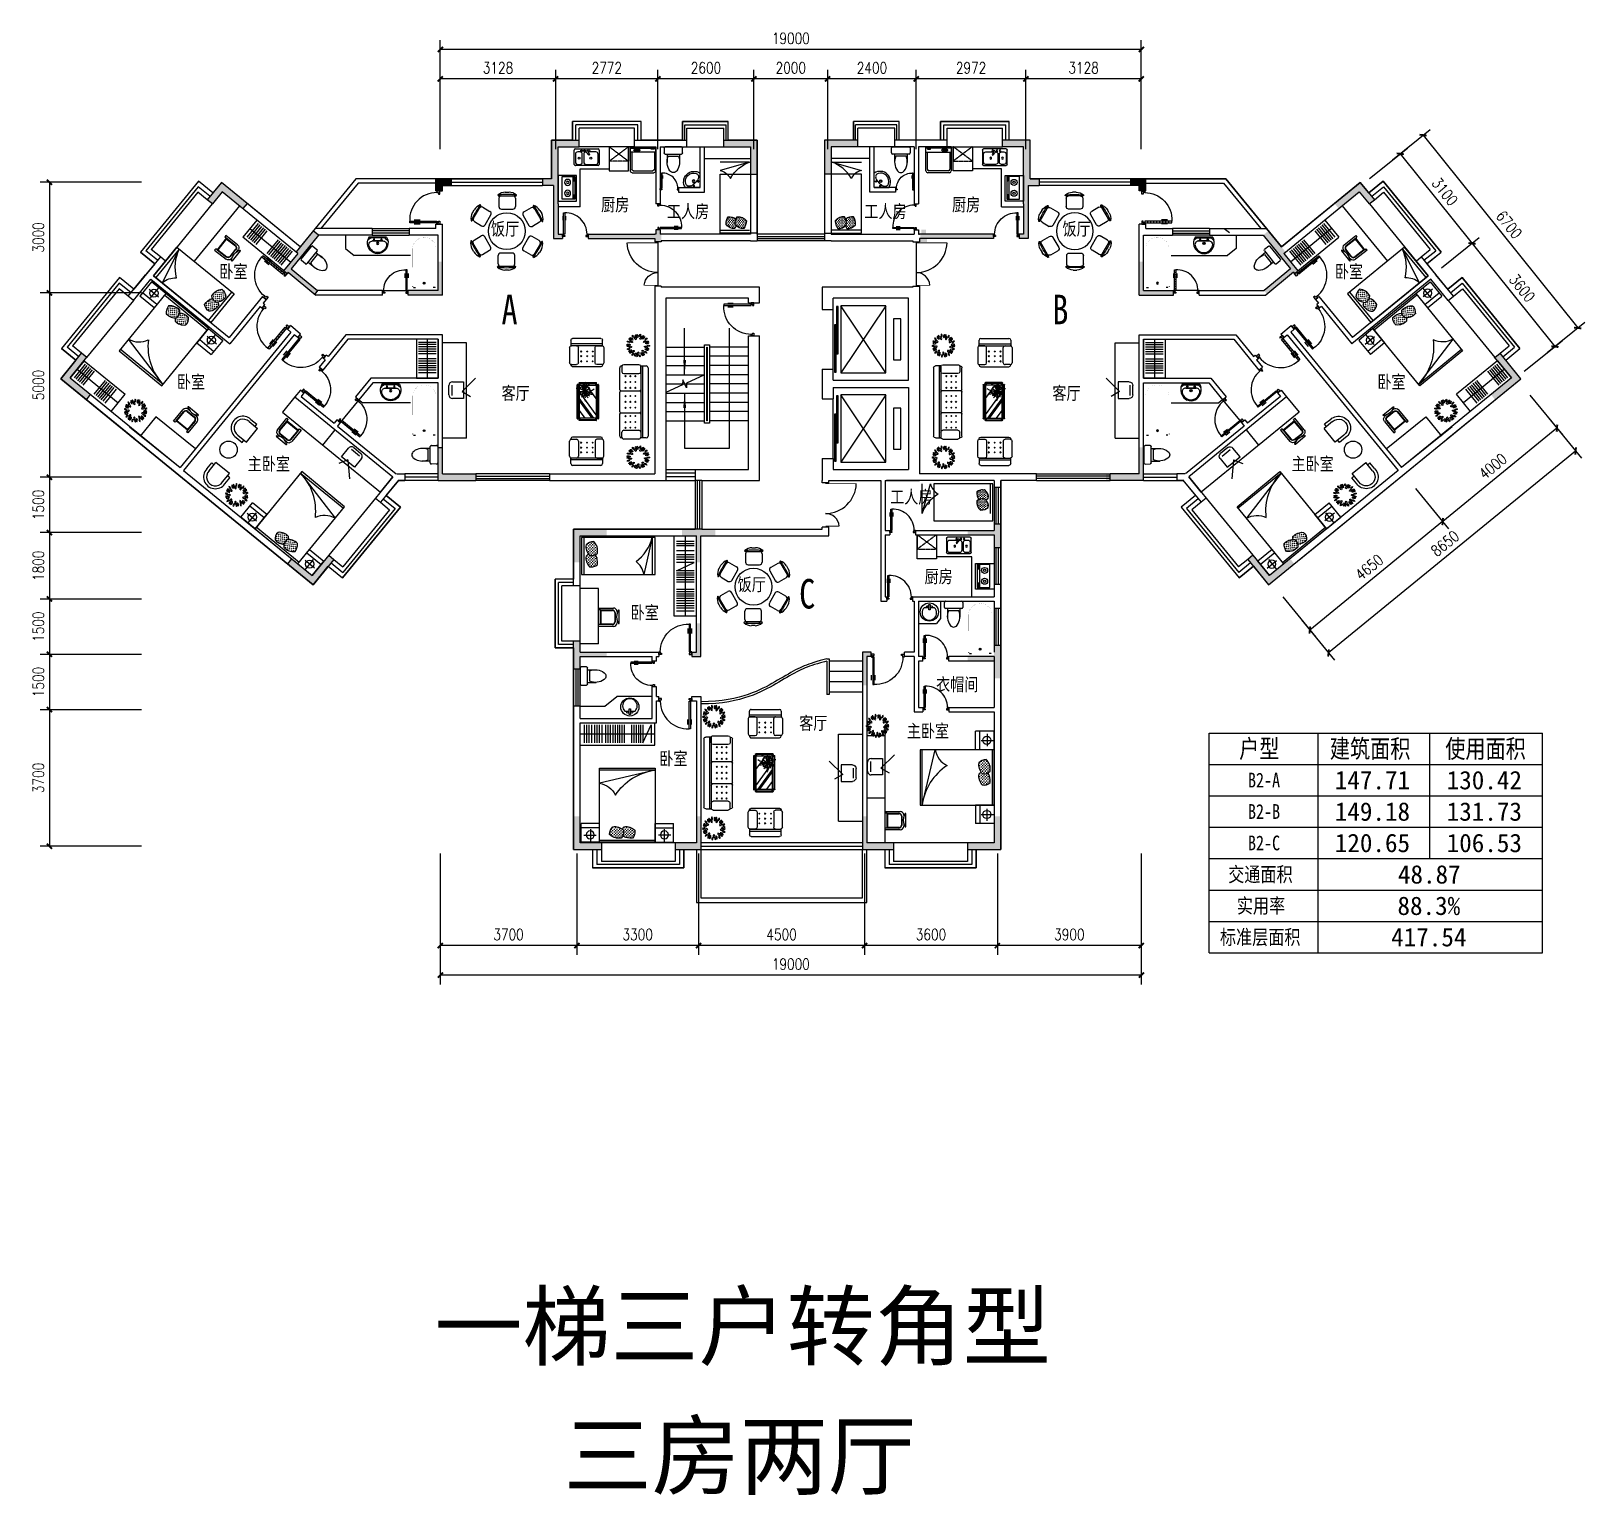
# Model space of a CAD drawing. Header units: millimetres. Extents: x 1369 to 43485, y 671 to 40348.
import ezdxf
from ezdxf.enums import TextEntityAlignment as Align

# ---------------------------------------------------------------- set-up
doc = ezdxf.new("R2010")
doc.units = ezdxf.units.MM
doc.linetypes.add('DASHED', pattern=[0.75, 0.5, -0.25])
doc.linetypes.add('HIDDEN', pattern=[0.375, 0.25, -0.125])
for name, color, linetype in [('AXIS', 3, 'Continuous'), ('GROUND', 2, 'Continuous'), ('J', 7, 'Continuous'), ('K', 2, 'Continuous'), ('OA_FURNITURE', 7, 'Continuous'), ('PUB_DIM', 3, 'Continuous'), ('PUB_H', 13, 'Continuous'), ('PUB_TEXT', 7, 'Continuous'), ('STAIR', 2, 'Continuous'), ('TOILET', 7, 'Continuous'), ('TOTHER', 7, 'Continuous'), ('W', 2, 'Continuous'), ('WALL', 4, 'Continuous'), ('WC', 10, 'Continuous'), ('WINDOW', 5, 'Continuous'), ('WINDOW_TEXT', 7, 'Continuous'), ('轮廓线', 240, 'Continuous')]:
    doc.layers.add(name, color=color, linetype=linetype)
doc.styles.add('-黑体', font='simhei.ttf')
doc.styles.add('_XYF', font='simhei.ttf', dxfattribs={"width": 0.8})
doc.styles.add('DIM_FONT', font='SIMPLEX.shx', dxfattribs={"width": 0.8})
doc.styles.add('SIMPLEX', font='SIMPLEX.SHX')
doc.styles.add('ST', font='SimSun.ttf', dxfattribs={"width": 0.8})
doc.styles.get("Standard").update_dxf_attribs({"font": 'arial.ttf'})
doc.dimstyles.new('DIMN', dxfattribs={"dimtxt": 300, "dimasz": 1, "dimexe": 250, "dimexo": 300, "dimgap": 150, "dimtad": 1, "dimdec": 0, "dimdsep": 46, "dimtxsty": 'DIM_FONT', "dimblk": '_DIMX', "dimblk1": 'ARCHTICK', "dimblk2": 'ARCHTICK', "dimcen": 0.1, "dimclrt": 7, "dimadec": 0, "dimazin": 0, "dimtfac": 1, "dimtdec": 0, "dimtix": 1, "dimtmove": 2, "dimatfit": 3, "dimldrblk": '_DIMX', "dimfxl": 1, "dimtolj": 1, "dimtzin": 0, "dimarcsym": 0})

msp = doc.modelspace()

# ---------------------------------------------------------------- texts
at = {"style": '_XYF', "width": 0.8}
for s, height, p in [('厨房', 350, (16820.6, 35468.4)), ('厨房', 350, (26331.4, 35468.4)), ('工人房', 350, (18603.6, 35285)), ('工人房', 350, (23954.5, 35285)), ('饭厅', 350, (13834.9, 34812.1)), ('饭厅', 350, (29325, 34812.1)), ('卧室', 350, (6473, 33655.7)), ('卧室', 350, (36709, 33655.7)), ('A', 800, (14119.9, 32401.7)), ('B', 800, (29051, 32401.7)), ('卧室', 350, (5322.1, 30665.5)), ('客厅', 350, (14119.9, 30358.8)), ('客厅', 350, (29051, 30358.8)), ('卧室', 350, (37859.9, 30665.5)), ('主卧室', 350, (7240.3, 28442)), ('主卧室', 350, (35532.1, 28442)), ('饭厅', 350, (20520.4, 25174.7)), ('C', 800, (22188, 24696.7)), ('卧室', 350, (17619.9, 24413.1)), ('衣帽间', 350, (25899, 22462.8)), ('客厅', 350, (22188, 21415.5)), ('卧室', 350, (18397.5, 20453.6))]:
    msp.add_text(s, height=height, dxfattribs=at).set_placement(p)
for s, p in [('工人房', (24653.6, 27545.8)), ('厨房', (25587, 25389.3)), ('主卧室', (25105.3, 21203))]:
    msp.add_text(s, height=350, rotation=360, dxfattribs=at).set_placement(p)
at = {"style": 'ST'}
for s, p in [('一梯三户转角型', (12301.7, 4367.1)), ('三房两厅', (15806.8, 864.2))]:
    msp.add_text(s, height=1750, dxfattribs=at).set_placement(p)
at = {"layer": 'PUB_TEXT', "style": '-黑体', "width": 0.8}
for s, height, p in [('户型', 500, (34111.8, 20646.7)), ('建筑面积', 500, (36571.4, 20646.7)), ('使用面积', 500, (39700.5, 20646.7)), ('B2-A', 400, (34352, 19845.4)), ('B2-B', 400, (34352, 18994.1)), ('B2-C', 400, (34352, 18142.7)), ('交通面积', 400, (33815.8, 17291.4)), ('实用率', 400, (34049.9, 16440.1)), ('标准层面积', 400, (33593.4, 15588.8))]:
    msp.add_text(s, height=height, dxfattribs=at).set_placement(p)
at = {"layer": 'PUB_TEXT', "style": '-黑体'}
for s, p in [('147.71', (36705.1, 19795.4)), ('130.42', (39737.6, 19795.4)), ('149.18', (36705.1, 18944.1)), ('131.73', (39737.6, 18944.1)), ('120.65', (36705.1, 18092.7)), ('106.53', (39737.6, 18092.7)), ('48.87', (38416.3, 17241.4)), ('88.3%', (38403.6, 16390.1)), ('417.54', (38232.7, 15538.8))]:
    msp.add_text(s, height=500, dxfattribs=at).set_placement(p)

# ---------------------------------------------------------------- blocks, each defined once
blk = doc.blocks.new('_DIMX')
at = {"const_width": 50}
blk.add_lwpolyline([(-70, -70), (70, 70)], dxfattribs=at)
blk = doc.blocks.new('*D62')
at = {"layer": 'AXIS', "color": 0, "lineweight": -2, "transparency": 16777216}
for p, q in [((12461, 18060), (12461, 14510)), ((31461, 18060), (31461, 14510)), ((31460, 14760), (12462, 14760))]:
    blk.add_line(p, q, dxfattribs=at)
at = {"layer": 'DEFPOINTS', "color": 0, "transparency": 16777216}
for p in [(12461, 18360), (31461, 18360), (12461, 14760)]:
    blk.add_point(p, dxfattribs=at)
at = {"layer": 'AXIS', "color": 0, "lineweight": -2, "transparency": 16777216, "rotation": 180}
blk.add_blockref('_DIMX', (12461, 14760), dxfattribs=at)
at = {"layer": 'AXIS', "color": 0, "lineweight": -2, "transparency": 16777216}
blk.add_blockref('_DIMX', (31461, 14760), dxfattribs=at)
at = {"layer": 'AXIS', "color": 7, "transparency": 16777216, "insert": (21961, 15060), "char_height": 300, "attachment_point": 5, "style": 'DIM_FONT'}
blk.add_mtext('\\A1;19000', dxfattribs=at)
blk = doc.blocks.new('_ARCHTICK')
at = {"color": 0, "linetype": 'ByBlock', "const_width": 0.15}
blk.add_lwpolyline([(-0.5, -0.5), (0.5, 0.5)], dxfattribs=at)
blk = doc.blocks.new('*D63')
at = {"layer": 'AXIS', "color": 0, "lineweight": -2, "transparency": 16777216}
for p, q in [((12461, 18060), (12461, 15310)), ((16161, 18060), (16161, 15310)), ((16160, 15560), (12462, 15560))]:
    blk.add_line(p, q, dxfattribs=at)
at = {"layer": 'DEFPOINTS', "color": 0, "transparency": 16777216}
for p in [(12461, 18360), (16161, 18360), (12461, 15560)]:
    blk.add_point(p, dxfattribs=at)
at = {"layer": 'AXIS', "color": 0, "lineweight": -2, "transparency": 16777216, "rotation": 180}
blk.add_blockref('_DIMX', (12461, 15560), dxfattribs=at)
at = {"layer": 'AXIS', "color": 0, "lineweight": -2, "transparency": 16777216}
blk.add_blockref('_DIMX', (16161, 15560), dxfattribs=at)
at = {"layer": 'AXIS', "color": 7, "transparency": 16777216, "insert": (14311, 15860), "char_height": 300, "attachment_point": 5, "style": 'DIM_FONT'}
blk.add_mtext('\\A1;3700', dxfattribs=at)
blk = doc.blocks.new('*D64')
at = {"layer": 'AXIS', "color": 0, "lineweight": -2, "transparency": 16777216}
for p, q in [((16161, 18060), (16161, 15310)), ((19461, 18060), (19461, 15310)), ((19460, 15560), (16162, 15560))]:
    blk.add_line(p, q, dxfattribs=at)
at = {"layer": 'DEFPOINTS', "color": 0, "transparency": 16777216}
for p in [(16161, 18360), (19461, 18360), (16161, 15560)]:
    blk.add_point(p, dxfattribs=at)
at = {"layer": 'AXIS', "color": 0, "lineweight": -2, "transparency": 16777216, "rotation": 180}
blk.add_blockref('_DIMX', (16161, 15560), dxfattribs=at)
at = {"layer": 'AXIS', "color": 0, "lineweight": -2, "transparency": 16777216}
blk.add_blockref('_DIMX', (19461, 15560), dxfattribs=at)
at = {"layer": 'AXIS', "color": 7, "transparency": 16777216, "insert": (17811, 15860), "char_height": 300, "attachment_point": 5, "style": 'DIM_FONT'}
blk.add_mtext('\\A1;3300', dxfattribs=at)
blk = doc.blocks.new('*D65')
at = {"layer": 'AXIS', "color": 0, "lineweight": -2, "transparency": 16777216}
for p, q in [((19461, 18060), (19461, 15310)), ((23961, 18060), (23961, 15310)), ((23960, 15560), (19462, 15560))]:
    blk.add_line(p, q, dxfattribs=at)
at = {"layer": 'DEFPOINTS', "color": 0, "transparency": 16777216}
for p in [(19461, 18360), (23961, 18360), (19461, 15560)]:
    blk.add_point(p, dxfattribs=at)
at = {"layer": 'AXIS', "color": 0, "lineweight": -2, "transparency": 16777216, "rotation": 180}
blk.add_blockref('_DIMX', (19461, 15560), dxfattribs=at)
at = {"layer": 'AXIS', "color": 0, "lineweight": -2, "transparency": 16777216}
blk.add_blockref('_DIMX', (23961, 15560), dxfattribs=at)
at = {"layer": 'AXIS', "color": 7, "transparency": 16777216, "insert": (21711, 15860), "char_height": 300, "attachment_point": 5, "style": 'DIM_FONT'}
blk.add_mtext('\\A1;4500', dxfattribs=at)
blk = doc.blocks.new('*D66')
at = {"layer": 'AXIS', "color": 0, "lineweight": -2, "transparency": 16777216}
for p, q in [((23961, 18060), (23961, 15310)), ((27561, 18060), (27561, 15310)), ((27560, 15560), (23962, 15560))]:
    blk.add_line(p, q, dxfattribs=at)
at = {"layer": 'DEFPOINTS', "color": 0, "transparency": 16777216}
for p in [(23961, 18360), (27561, 18360), (23961, 15560)]:
    blk.add_point(p, dxfattribs=at)
at = {"layer": 'AXIS', "color": 0, "lineweight": -2, "transparency": 16777216, "rotation": 180}
blk.add_blockref('_DIMX', (23961, 15560), dxfattribs=at)
at = {"layer": 'AXIS', "color": 0, "lineweight": -2, "transparency": 16777216}
blk.add_blockref('_DIMX', (27561, 15560), dxfattribs=at)
at = {"layer": 'AXIS', "color": 7, "transparency": 16777216, "insert": (25761, 15860), "char_height": 300, "attachment_point": 5, "style": 'DIM_FONT'}
blk.add_mtext('\\A1;3600', dxfattribs=at)
blk = doc.blocks.new('*D67')
at = {"layer": 'AXIS', "color": 0, "lineweight": -2, "transparency": 16777216}
for p, q in [((27561, 18060), (27561, 15310)), ((31461, 18060), (31461, 15310)), ((31460, 15560), (27562, 15560))]:
    blk.add_line(p, q, dxfattribs=at)
at = {"layer": 'DEFPOINTS', "color": 0, "transparency": 16777216}
for p in [(27561, 18360), (31461, 18360), (27561, 15560)]:
    blk.add_point(p, dxfattribs=at)
at = {"layer": 'AXIS', "color": 0, "lineweight": -2, "transparency": 16777216, "rotation": 180}
blk.add_blockref('_DIMX', (27561, 15560), dxfattribs=at)
at = {"layer": 'AXIS', "color": 0, "lineweight": -2, "transparency": 16777216}
blk.add_blockref('_DIMX', (31461, 15560), dxfattribs=at)
at = {"layer": 'AXIS', "color": 7, "transparency": 16777216, "insert": (29511, 15860), "char_height": 300, "attachment_point": 5, "style": 'DIM_FONT'}
blk.add_mtext('\\A1;3900', dxfattribs=at)
blk = doc.blocks.new('*D68')
at = {"layer": 'AXIS', "color": 0, "lineweight": -2, "transparency": 16777216}
for p, q in [((4366, 21954), (1616, 21954)), ((1866, 21953), (1866, 18255)), ((4366, 18254), (1616, 18254))]:
    blk.add_line(p, q, dxfattribs=at)
at = {"layer": 'DEFPOINTS', "color": 0, "transparency": 16777216}
for p in [(4666, 21954), (1866, 18254), (4666, 18254)]:
    blk.add_point(p, dxfattribs=at)
at = {"layer": 'AXIS', "color": 0, "lineweight": -2, "transparency": 16777216}
for p, rotation in [((1866, 21954), 90), ((1866, 18254), 270)]:
    blk.add_blockref('_DIMX', p, dxfattribs=dict(at, rotation=rotation))
at = {"layer": 'AXIS', "color": 7, "transparency": 16777216, "insert": (1566, 20104), "char_height": 300, "attachment_point": 5, "rotation": 90, "style": 'DIM_FONT'}
blk.add_mtext('\\A1;3700', dxfattribs=at)
blk = doc.blocks.new('*D69')
at = {"layer": 'AXIS', "color": 0, "lineweight": -2, "transparency": 16777216}
for p, q in [((4366, 23454), (1616, 23454)), ((1866, 23453), (1866, 21955)), ((4366, 21954), (1616, 21954))]:
    blk.add_line(p, q, dxfattribs=at)
at = {"layer": 'DEFPOINTS', "color": 0, "transparency": 16777216}
for p in [(4666, 23454), (1866, 21954), (4666, 21954)]:
    blk.add_point(p, dxfattribs=at)
at = {"layer": 'AXIS', "color": 0, "lineweight": -2, "transparency": 16777216}
for p, rotation in [((1866, 23454), 90), ((1866, 21954), 270)]:
    blk.add_blockref('_DIMX', p, dxfattribs=dict(at, rotation=rotation))
at = {"layer": 'AXIS', "color": 7, "transparency": 16777216, "insert": (1566, 22704), "char_height": 300, "attachment_point": 5, "rotation": 90, "style": 'DIM_FONT'}
blk.add_mtext('\\A1;1500', dxfattribs=at)
blk = doc.blocks.new('*D70')
at = {"layer": 'AXIS', "color": 0, "lineweight": -2, "transparency": 16777216}
for p, q in [((4366, 24954), (1616, 24954)), ((1866, 24953), (1866, 23455)), ((4366, 23454), (1616, 23454))]:
    blk.add_line(p, q, dxfattribs=at)
at = {"layer": 'DEFPOINTS', "color": 0, "transparency": 16777216}
for p in [(4666, 24954), (1866, 23454), (4666, 23454)]:
    blk.add_point(p, dxfattribs=at)
at = {"layer": 'AXIS', "color": 0, "lineweight": -2, "transparency": 16777216}
for p, rotation in [((1866, 24954), 90), ((1866, 23454), 270)]:
    blk.add_blockref('_DIMX', p, dxfattribs=dict(at, rotation=rotation))
at = {"layer": 'AXIS', "color": 7, "transparency": 16777216, "insert": (1566, 24204), "char_height": 300, "attachment_point": 5, "rotation": 90, "style": 'DIM_FONT'}
blk.add_mtext('\\A1;1500', dxfattribs=at)
blk = doc.blocks.new('*D71')
at = {"layer": 'AXIS', "color": 0, "lineweight": -2, "transparency": 16777216}
for p, q in [((4366, 26754), (1616, 26754)), ((1866, 26753), (1866, 24955)), ((4366, 24954), (1616, 24954))]:
    blk.add_line(p, q, dxfattribs=at)
at = {"layer": 'DEFPOINTS', "color": 0, "transparency": 16777216}
for p in [(4666, 26754), (1866, 24954), (4666, 24954)]:
    blk.add_point(p, dxfattribs=at)
at = {"layer": 'AXIS', "color": 0, "lineweight": -2, "transparency": 16777216}
for p, rotation in [((1866, 26754), 90), ((1866, 24954), 270)]:
    blk.add_blockref('_DIMX', p, dxfattribs=dict(at, rotation=rotation))
at = {"layer": 'AXIS', "color": 7, "transparency": 16777216, "insert": (1566, 25854), "char_height": 300, "attachment_point": 5, "rotation": 90, "style": 'DIM_FONT'}
blk.add_mtext('\\A1;1800', dxfattribs=at)
blk = doc.blocks.new('*D72')
at = {"layer": 'AXIS', "color": 0, "lineweight": -2, "transparency": 16777216}
for p, q in [((4366, 28254), (1616, 28254)), ((1866, 28253), (1866, 26755)), ((4366, 26754), (1616, 26754))]:
    blk.add_line(p, q, dxfattribs=at)
at = {"layer": 'DEFPOINTS', "color": 0, "transparency": 16777216}
for p in [(4666, 28254), (1866, 26754), (4666, 26754)]:
    blk.add_point(p, dxfattribs=at)
at = {"layer": 'AXIS', "color": 0, "lineweight": -2, "transparency": 16777216}
for p, rotation in [((1866, 28254), 90), ((1866, 26754), 270)]:
    blk.add_blockref('_DIMX', p, dxfattribs=dict(at, rotation=rotation))
at = {"layer": 'AXIS', "color": 7, "transparency": 16777216, "insert": (1566, 27504), "char_height": 300, "attachment_point": 5, "rotation": 90, "style": 'DIM_FONT'}
blk.add_mtext('\\A1;1500', dxfattribs=at)
blk = doc.blocks.new('*D73')
at = {"layer": 'AXIS', "color": 0, "lineweight": -2, "transparency": 16777216}
for p, q in [((4366, 33254), (1616, 33254)), ((1866, 33253), (1866, 28255)), ((4366, 28254), (1616, 28254))]:
    blk.add_line(p, q, dxfattribs=at)
at = {"layer": 'DEFPOINTS', "color": 0, "transparency": 16777216}
for p in [(4666, 33254), (1866, 28254), (4666, 28254)]:
    blk.add_point(p, dxfattribs=at)
at = {"layer": 'AXIS', "color": 0, "lineweight": -2, "transparency": 16777216}
for p, rotation in [((1866, 33254), 90), ((1866, 28254), 270)]:
    blk.add_blockref('_DIMX', p, dxfattribs=dict(at, rotation=rotation))
at = {"layer": 'AXIS', "color": 7, "transparency": 16777216, "insert": (1566, 30754), "char_height": 300, "attachment_point": 5, "rotation": 90, "style": 'DIM_FONT'}
blk.add_mtext('\\A1;5000', dxfattribs=at)
blk = doc.blocks.new('*D74')
at = {"layer": 'AXIS', "color": 0, "lineweight": -2, "transparency": 16777216}
for p, q in [((4366, 36254), (1616, 36254)), ((1866, 36253), (1866, 33255)), ((4366, 33254), (1616, 33254))]:
    blk.add_line(p, q, dxfattribs=at)
at = {"layer": 'DEFPOINTS', "color": 0, "transparency": 16777216}
for p in [(4666, 36254), (1866, 33254), (4666, 33254)]:
    blk.add_point(p, dxfattribs=at)
at = {"layer": 'AXIS', "color": 0, "lineweight": -2, "transparency": 16777216}
for p, rotation in [((1866, 36254), 90), ((1866, 33254), 270)]:
    blk.add_blockref('_DIMX', p, dxfattribs=dict(at, rotation=rotation))
at = {"layer": 'AXIS', "color": 7, "transparency": 16777216, "insert": (1566, 34754), "char_height": 300, "attachment_point": 5, "rotation": 90, "style": 'DIM_FONT'}
blk.add_mtext('\\A1;3000', dxfattribs=at)
blk = doc.blocks.new('*D75')
at = {"layer": 'AXIS', "color": 0, "lineweight": -2, "transparency": 16777216}
for p, q in [((12461, 37151), (12461, 40101)), ((31461, 37151), (31461, 40101)), ((31460, 39851), (12462, 39851))]:
    blk.add_line(p, q, dxfattribs=at)
at = {"layer": 'DEFPOINTS', "color": 0, "transparency": 16777216}
for p in [(12461, 39851), (12461, 36851), (31461, 36851)]:
    blk.add_point(p, dxfattribs=at)
at = {"layer": 'AXIS', "color": 0, "lineweight": -2, "transparency": 16777216}
for p, rotation in [((12461, 39851), 179.9999999999775), ((31461, 39851), 359.9999999999775)]:
    blk.add_blockref('_DIMX', p, dxfattribs=dict(at, rotation=rotation))
at = {"layer": 'AXIS', "color": 7, "transparency": 16777216, "insert": (21961, 40151), "char_height": 300, "attachment_point": 5, "style": 'DIM_FONT'}
blk.add_mtext('\\A1;19000', dxfattribs=at)
blk = doc.blocks.new('*D76')
at = {"layer": 'AXIS', "color": 0, "lineweight": -2, "transparency": 16777216}
for p, q in [((12461, 37151), (12461, 39301)), ((15589, 37151), (15589, 39301)), ((15588, 39051), (12462, 39051))]:
    blk.add_line(p, q, dxfattribs=at)
at = {"layer": 'DEFPOINTS', "color": 0, "transparency": 16777216}
for p in [(12461, 39051), (12461, 36851), (15589, 36851)]:
    blk.add_point(p, dxfattribs=at)
at = {"layer": 'AXIS', "color": 0, "lineweight": -2, "transparency": 16777216, "rotation": 180}
blk.add_blockref('_DIMX', (12461, 39051), dxfattribs=at)
at = {"layer": 'AXIS', "color": 0, "lineweight": -2, "transparency": 16777216}
blk.add_blockref('_DIMX', (15589, 39051), dxfattribs=at)
at = {"layer": 'AXIS', "color": 7, "transparency": 16777216, "insert": (14025, 39351), "char_height": 300, "attachment_point": 5, "style": 'DIM_FONT'}
blk.add_mtext('\\A1;3128', dxfattribs=at)
blk = doc.blocks.new('*D77')
at = {"layer": 'AXIS', "color": 0, "lineweight": -2, "transparency": 16777216}
for p, q in [((15589, 37151), (15589, 39301)), ((18361, 37151), (18361, 39301)), ((18360, 39051), (15590, 39051))]:
    blk.add_line(p, q, dxfattribs=at)
at = {"layer": 'DEFPOINTS', "color": 0, "transparency": 16777216}
for p in [(15589, 39051), (15589, 36851), (18361, 36851)]:
    blk.add_point(p, dxfattribs=at)
at = {"layer": 'AXIS', "color": 0, "lineweight": -2, "transparency": 16777216, "rotation": 180}
blk.add_blockref('_DIMX', (15589, 39051), dxfattribs=at)
at = {"layer": 'AXIS', "color": 0, "lineweight": -2, "transparency": 16777216}
blk.add_blockref('_DIMX', (18361, 39051), dxfattribs=at)
at = {"layer": 'AXIS', "color": 7, "transparency": 16777216, "insert": (16975, 39351), "char_height": 300, "attachment_point": 5, "style": 'DIM_FONT'}
blk.add_mtext('\\A1;2772', dxfattribs=at)
blk = doc.blocks.new('*D78')
at = {"layer": 'AXIS', "color": 0, "lineweight": -2, "transparency": 16777216}
for p, q in [((18361, 37151), (18361, 39301)), ((20961, 37151), (20961, 39301)), ((20960, 39051), (18362, 39051))]:
    blk.add_line(p, q, dxfattribs=at)
at = {"layer": 'DEFPOINTS', "color": 0, "transparency": 16777216}
for p in [(18361, 39051), (18361, 36851), (20961, 36851)]:
    blk.add_point(p, dxfattribs=at)
at = {"layer": 'AXIS', "color": 0, "lineweight": -2, "transparency": 16777216, "rotation": 180}
blk.add_blockref('_DIMX', (18361, 39051), dxfattribs=at)
at = {"layer": 'AXIS', "color": 0, "lineweight": -2, "transparency": 16777216}
blk.add_blockref('_DIMX', (20961, 39051), dxfattribs=at)
at = {"layer": 'AXIS', "color": 7, "transparency": 16777216, "insert": (19661, 39351), "char_height": 300, "attachment_point": 5, "style": 'DIM_FONT'}
blk.add_mtext('\\A1;2600', dxfattribs=at)
blk = doc.blocks.new('*D79')
at = {"layer": 'AXIS', "color": 0, "lineweight": -2, "transparency": 16777216}
for p, q in [((20961, 37151), (20961, 39301)), ((22961, 37151), (22961, 39301)), ((22960, 39051), (20962, 39051))]:
    blk.add_line(p, q, dxfattribs=at)
at = {"layer": 'DEFPOINTS', "color": 0, "transparency": 16777216}
for p in [(20961, 39051), (20961, 36851), (22961, 36851)]:
    blk.add_point(p, dxfattribs=at)
at = {"layer": 'AXIS', "color": 0, "lineweight": -2, "transparency": 16777216, "rotation": 180}
blk.add_blockref('_DIMX', (20961, 39051), dxfattribs=at)
at = {"layer": 'AXIS', "color": 0, "lineweight": -2, "transparency": 16777216}
blk.add_blockref('_DIMX', (22961, 39051), dxfattribs=at)
at = {"layer": 'AXIS', "color": 7, "transparency": 16777216, "insert": (21961, 39351), "char_height": 300, "attachment_point": 5, "style": 'DIM_FONT'}
blk.add_mtext('\\A1;2000', dxfattribs=at)
blk = doc.blocks.new('*D80')
at = {"layer": 'AXIS', "color": 0, "lineweight": -2, "transparency": 16777216}
for p, q in [((22961, 37151), (22961, 39301)), ((25361, 37151), (25361, 39301)), ((25360, 39051), (22962, 39051))]:
    blk.add_line(p, q, dxfattribs=at)
at = {"layer": 'DEFPOINTS', "color": 0, "transparency": 16777216}
for p in [(22961, 39051), (22961, 36851), (25361, 36851)]:
    blk.add_point(p, dxfattribs=at)
at = {"layer": 'AXIS', "color": 0, "lineweight": -2, "transparency": 16777216, "rotation": 180}
blk.add_blockref('_DIMX', (22961, 39051), dxfattribs=at)
at = {"layer": 'AXIS', "color": 0, "lineweight": -2, "transparency": 16777216}
blk.add_blockref('_DIMX', (25361, 39051), dxfattribs=at)
at = {"layer": 'AXIS', "color": 7, "transparency": 16777216, "insert": (24161, 39351), "char_height": 300, "attachment_point": 5, "style": 'DIM_FONT'}
blk.add_mtext('\\A1;2400', dxfattribs=at)
blk = doc.blocks.new('*D81')
at = {"layer": 'AXIS', "color": 0, "lineweight": -2, "transparency": 16777216}
for p, q in [((25361, 37151), (25361, 39301)), ((28333, 37151), (28333, 39301)), ((28332, 39051), (25362, 39051))]:
    blk.add_line(p, q, dxfattribs=at)
at = {"layer": 'DEFPOINTS', "color": 0, "transparency": 16777216}
for p in [(25361, 39051), (25361, 36851), (28333, 36851)]:
    blk.add_point(p, dxfattribs=at)
at = {"layer": 'AXIS', "color": 0, "lineweight": -2, "transparency": 16777216, "rotation": 180}
blk.add_blockref('_DIMX', (25361, 39051), dxfattribs=at)
at = {"layer": 'AXIS', "color": 0, "lineweight": -2, "transparency": 16777216}
blk.add_blockref('_DIMX', (28333, 39051), dxfattribs=at)
at = {"layer": 'AXIS', "color": 7, "transparency": 16777216, "insert": (26847, 39351), "char_height": 300, "attachment_point": 5, "style": 'DIM_FONT'}
blk.add_mtext('\\A1;2972', dxfattribs=at)
blk = doc.blocks.new('*D82')
at = {"layer": 'AXIS', "color": 0, "lineweight": -2, "transparency": 16777216}
for p, q in [((28333, 37151), (28333, 39301)), ((31461, 37151), (31461, 39301)), ((31460, 39051), (28334, 39051))]:
    blk.add_line(p, q, dxfattribs=at)
at = {"layer": 'DEFPOINTS', "color": 0, "transparency": 16777216}
for p in [(28333, 39051), (28333, 36851), (31461, 36851)]:
    blk.add_point(p, dxfattribs=at)
at = {"layer": 'AXIS', "color": 0, "lineweight": -2, "transparency": 16777216}
for p, rotation in [((28333, 39051), 179.9999999997271), ((31461, 39051), 359.9999999997271)]:
    blk.add_blockref('_DIMX', p, dxfattribs=dict(at, rotation=rotation))
at = {"layer": 'AXIS', "color": 7, "transparency": 16777216, "insert": (29897, 39351), "char_height": 300, "attachment_point": 5, "style": 'DIM_FONT'}
blk.add_mtext('\\A1;3128', dxfattribs=at)
blk = doc.blocks.new('M_A23MCU')
for p, q in [((-0.489, 0.782), (-0.489, 0.624)), ((-0.454, 0.081), (-0.454, 0.905)), ((-0.454, 0.905), (-0.413, 0.905)), ((-0.413, 0.905), (-0.413, 0.081)), ((-0.378, 0.782), (-0.378, 0.624)), ((-0.495, -0.002), (-0.495, 0.081)), ((-0.495, 0.081), (-0.454, 0.081)), ((-0.413, 0.081), (-0.454, 0.081)), ((-0.454, 0.081), (-0.454, 0.039)), ((-0.454, 0.039), (-0.413, 0.039)), ((-0.413, 0.039), (-0.413, -0.002)), ((0.412, 0.039), (0.412, -0.002)), ((0.453, 0.039), (0.412, 0.039)), ((0.453, 0.081), (0.453, 0.039)), ((0.494, 0.081), (0.453, 0.081)), ((0.494, -0.002), (0.494, 0.081)), ((-0.413, -0.002), (-0.495, -0.002)), ((-0.495, -0.002), (-0.495, -0.002)), ((0.412, -0.002), (0.494, -0.002)), ((0.494, -0.002), (0.494, -0.002))]:
    blk.add_line(p, q)
blk.add_arc((-0.372, 0.082), 0.825, 359.9283, 92.866)
blk = doc.blocks.new('M_E19')
for p, q in [((-323, -113), (-323, -456)), ((299, -113), (-323, -113)), ((-323, -400), (299, -400)), ((299, -456), (299, -113)), ((-323, -456), (299, -456)), ((-291, -422), (-291, -434)), ((-216, -432), (-280, -432)), ((-280, -432), (-280, -448)), ((-280, -448), (-216, -448)), ((-216, -448), (-216, -432)), ((-199, -423), (-199, -434)), ((182, -422), (182, -434)), ((193, -432), (193, -448)), ((257, -432), (193, -432)), ((193, -448), (257, -448)), ((257, -448), (257, -432)), ((274, -423), (274, -434))]:
    blk.add_line(p, q)
for points in [[(-199, -423, 0.259034), (-201, -420, 0.076276), (-213, -415, 0.036515), (-226, -412, 0.026615), (-245, -411, 0.026615), (-264, -412, 0.036515), (-277, -415, 0.076276), (-289, -420, 0.259034), (-291, -423, 0.078462), (-291, -424, 0.056762)], [(274, -423, 0.259034), (272, -420, 0.076276), (260, -415, 0.036515), (247, -412, 0.026615), (228, -411, 0.026615), (209, -412, 0.036515), (196, -415, 0.076276), (184, -420, 0.259034), (182, -423, 0.078462), (182, -424, 0.056762)], [(-199, -434, 0.259034), (-201, -430, 0.076276), (-213, -425, 0.036515), (-226, -423, 0.026615), (-245, -422, 0.026615), (-264, -423, 0.036515), (-277, -425, 0.076276), (-289, -430, 0.259034), (-291, -434, 0.259034), (-289, -437, 0.056762), (-280, -441, 0.036515)], [(-216, -443, 0.008736), (-213, -442, 0.076276), (-201, -437, 0.259034), (-199, -434, 0.259034)], [(274, -434, 0.259034), (272, -430, 0.076276), (260, -425, 0.036515), (247, -423, 0.026615), (228, -422, 0.026615), (209, -423, 0.036515), (196, -425, 0.076276), (184, -430, 0.259034), (182, -434, 0.259034), (184, -437, 0.056762), (193, -441, 0.036515)], [(257, -443, 0.008736), (260, -442, 0.076276), (272, -437, 0.259034), (274, -434, 0.259034)]]:
    blk.add_lwpolyline(points, format="xyb")
at = {"layer": 'TOTHER', "linetype": 'Continuous'}
for p, q in [((-350, 0), (350, 0)), ((-350, -500), (-350, 0)), ((350, 0), (350, -500)), ((350, -500), (-350, -500))]:
    blk.add_line(p, q, dxfattribs=at)
for centre, radius in [((-158, -259), 82.5), ((-158, -259), 31.6), ((134, -259), 82.5), ((134, -259), 31.6)]:
    blk.add_circle(centre, radius, dxfattribs=at)
at = {"width": 0.8, "flags": 9}
for tag in ['XSIZE', 'YSIZE']:
    blk.add_attdef(tag, (0, 0), '', height=0.5, dxfattribs=at)
blk = doc.blocks.new('A$C72CD3181')
at = {"layer": 'PUB_H'}
h = blk.add_hatch(color=256, dxfattribs=at)
h.paths.add_polyline_path([(3840, 8680), (3480, 8680), (3300, 8680), (2940, 8680), (2940, 8500), (3330, 8500), (3330, 7780), (3450, 7780), (3450, 8500), (3480, 8500), (3840, 8500)])
h.paths.add_polyline_path([(900, 8680), (0, 8680), (0, 7780), (180, 7780), (180, 8500), (900, 8500)])
blk.add_hatch(color=256, dxfattribs=at).paths.add_polyline_path([(11580, 8825), (11400, 8825), (11400, 8650), (10680, 8650), (10680, 8530), (11400, 8530), (11400, 8190), (11580, 8190)])
h = blk.add_hatch(color=256, dxfattribs=at)
h.paths.add_polyline_path([(3450, 6130), (3330, 6130), (3330, 5350), (3210, 5350), (3210, 5230), (3450, 5230)])
h.paths.add_polyline_path([(180, 5230), (900, 5230), (900, 5350), (180, 5350), (180, 5650), (0, 5650), (0, 4890), (180, 4890)])
h.paths.add_polyline_path([(180, 900), (0, 900), (0, 0), (755, 0), (755, 180), (180, 180)])
h.paths.add_polyline_path([(3450, 900), (3330, 900), (3330, 180), (2755, 180), (2755, 0), (3450, 0)])
h = blk.add_hatch(color=256, dxfattribs=at)
h.paths.add_polyline_path([(11580, 5540), (11400, 5540), (11400, 5350), (11400, 5230), (10680, 5230), (10680, 5110), (11400, 5110), (11400, 4640), (11580, 4640)])
h.paths.add_polyline_path([(7950, 5230), (8070, 5230), (8070, 5350), (7830, 5350), (7830, 4450), (7950, 4450)])
h = blk.add_hatch(color=256, dxfattribs=at)
h.paths.add_polyline_path([(11580, 900), (11400, 900), (11400, 180), (10675, 180), (10675, 0), (11580, 0)])
h.paths.add_polyline_path([(8675, 180), (7950, 180), (7950, 900), (7830, 900), (7830, 0), (8675, 0)])
blk = doc.blocks.new('_WBLK')
for p, q in [((-0.5, 0.5), (0.5, 0.5)), ((0.5, 0.167), (-0.5, 0.167)), ((0.5, -0.167), (-0.5, -0.167)), ((-0.5, -0.5), (0.5, -0.5))]:
    blk.add_line(p, q)
at = {"layer": 'WINDOW_TEXT', "style": 'SIMPLEX', "flags": 9}
blk.add_attdef('A', text='', height=1, dxfattribs=at).set_placement((0, 1.5), align=Align.MIDDLE)
blk = doc.blocks.new('M_E24TTP')
at = {"layer": 'TOILET', "color": 7}
for p, q in [((-170, 200), (-170, 430)), ((170, 200), (170, 430)), ((-250, 30), (-250, 170)), ((-220, 200), (220, 200)), ((220, 0), (-220, 0)), ((-140, 260), (140, 260)), ((250, 170), (250, 30))]:
    blk.add_line(p, q, dxfattribs=at)
for centre, radius, start, end in [((227, 413), 398, 143.3619, 202.5495), ((0, 590), 110, 33.4509, 146.5491), ((-227, 413), 398, 337.4505, 36.6381), ((-220, 170), 30, 90, 180), ((-220, 30), 30, 180, 270), ((220, 170), 30, 0, 90), ((220, 30), 30, 270, 0)]:
    blk.add_arc(centre, radius, start, end, dxfattribs=at)
at = {"style": 'DIM_FONT', "width": 0.8, "flags": 9}
for tag in ['XSIZE', 'YSIZE']:
    blk.add_attdef(tag, (0, 0), '', height=0.5, dxfattribs=at)
blk = doc.blocks.new('M_E12')
at = {"color": 7}
for q in [(0, -393), (392, 0)]:
    blk.add_line((0, 0), q, dxfattribs=at)
for centre, radius in [((48, -168), 19), ((48, -168), 10), ((175, -175), 34.6), ((168, -48), 19), ((175, -175), 26.5), ((168, -48), 10)]:
    blk.add_circle(centre, radius, dxfattribs=at)
for centre, radius, start, end in [((161, -163), 282, 235.0241, 35.2347), ((136, -292), 100, 155.6157, 251.5651), ((418, -420), 410, 114.3843, 155.6157), ((174, -176), 222, 251.5651, 18.4349), ((290, -138), 100, 18.4349, 114.3843)]:
    blk.add_arc(centre, radius, start, end, dxfattribs=at)
at = {"width": 0.8, "flags": 9}
for tag in ['XSIZE', 'YSIZE']:
    blk.add_attdef(tag, (0, 0), '', height=0.5, dxfattribs=at)
blk = doc.blocks.new('M_A17ORW')
at = {"const_width": 0.02}
for points in [[(-0.481, -0.001), (-0.481, -0.308)], [(0.481, 0.001), (0.481, -0.691)]]:
    blk.add_lwpolyline(points, dxfattribs=at)
for centre, radius, start, end in [((-0.501, -0.003), 0.307, 274.2492, 0.2101), ((0.505, 0.002), 0.699, 180.2762, 268.0603)]:
    blk.add_arc(centre, radius, start, end)
blk = doc.blocks.new('*X19')
at = {"color": 0}
for p, q in [((284817, 2212), (284831, 2212)), ((284822, 2203), (284822, 2222)), ((284850, 2250), (284869, 2250)), ((284850, 2175), (284869, 2175)), ((284859, 2241), (284859, 2259)), ((284859, 2166), (284859, 2184)), ((284859, 2094), (284859, 2109)), ((284888, 2288), (284906, 2288)), ((284888, 2212), (284906, 2212)), ((284888, 2138), (284906, 2138)), ((284897, 2278), (284897, 2297)), ((284897, 2203), (284897, 2222)), ((284897, 2128), (284897, 2147)), ((284925, 2250), (284944, 2250)), ((284925, 2175), (284944, 2175)), ((284933, 2325), (284944, 2325)), ((284934, 2316), (284934, 2326)), ((284934, 2241), (284934, 2259)), ((284934, 2166), (284934, 2184)), ((284934, 2091), (284934, 2109)), ((284962, 2288), (284981, 2288)), ((284962, 2212), (284981, 2212)), ((284962, 2138), (284981, 2138)), ((284972, 2278), (284972, 2297)), ((284972, 2203), (284972, 2222)), ((284972, 2128), (284972, 2147)), ((285000, 2325), (285019, 2325)), ((285000, 2250), (285019, 2250)), ((285000, 2175), (285019, 2175)), ((285009, 2316), (285009, 2334)), ((285009, 2241), (285009, 2259)), ((285009, 2166), (285009, 2184)), ((285009, 2091), (285009, 2109)), ((285038, 2288), (285056, 2288)), ((285038, 2212), (285056, 2212)), ((285038, 2138), (285056, 2138)), ((285047, 2278), (285047, 2297)), ((285047, 2203), (285047, 2222)), ((285047, 2128), (285047, 2147)), ((285075, 2325), (285094, 2325)), ((285075, 2250), (285094, 2250)), ((285075, 2175), (285094, 2175)), ((285084, 2316), (285084, 2334)), ((285084, 2241), (285084, 2259)), ((285084, 2166), (285084, 2184)), ((285084, 2091), (285084, 2109)), ((285112, 2288), (285131, 2288)), ((285112, 2212), (285131, 2212)), ((285112, 2138), (285131, 2138)), ((285122, 2278), (285122, 2297)), ((285122, 2203), (285122, 2222)), ((285122, 2128), (285122, 2147)), ((285150, 2250), (285169, 2250)), ((285150, 2175), (285169, 2175)), ((285159, 2241), (285159, 2259)), ((285159, 2166), (285159, 2184)), ((285159, 2106), (285159, 2109)), ((285188, 2288), (285206, 2288)), ((285188, 2212), (285206, 2212)), ((285188, 2138), (285206, 2138)), ((285197, 2278), (285197, 2297)), ((285197, 2203), (285197, 2222)), ((285197, 2128), (285197, 2147)), ((285225, 2250), (285244, 2250)), ((285225, 2175), (285244, 2175)), ((285234, 2316), (285234, 2323)), ((285234, 2241), (285234, 2259)), ((285234, 2166), (285234, 2184)), ((285234, 2091), (285234, 2109)), ((285240, 2325), (285244, 2325)), ((285262, 2288), (285281, 2288)), ((285262, 2212), (285281, 2212)), ((285262, 2138), (285281, 2138)), ((285272, 2278), (285272, 2297)), ((285272, 2203), (285272, 2222)), ((285272, 2128), (285272, 2147)), ((285300, 2325), (285319, 2325)), ((285300, 2250), (285319, 2250)), ((285300, 2175), (285319, 2175)), ((285309, 2316), (285309, 2334)), ((285309, 2241), (285309, 2259)), ((285309, 2166), (285309, 2184)), ((285309, 2091), (285309, 2109)), ((285338, 2288), (285356, 2288)), ((285338, 2212), (285356, 2212)), ((285338, 2138), (285356, 2138)), ((285347, 2278), (285347, 2297)), ((285347, 2203), (285347, 2222)), ((285347, 2128), (285347, 2147)), ((285375, 2325), (285394, 2325)), ((285375, 2250), (285394, 2250)), ((285375, 2175), (285394, 2175)), ((285384, 2316), (285384, 2334)), ((285384, 2241), (285384, 2259)), ((285384, 2166), (285384, 2184)), ((285384, 2091), (285384, 2109)), ((285412, 2288), (285431, 2288)), ((285412, 2212), (285431, 2212)), ((285412, 2138), (285431, 2138)), ((285422, 2278), (285422, 2297)), ((285422, 2203), (285422, 2222)), ((285422, 2128), (285422, 2147)), ((285450, 2325), (285452, 2325)), ((285450, 2250), (285469, 2250)), ((285450, 2175), (285469, 2175)), ((285459, 2316), (285459, 2316)), ((285459, 2241), (285459, 2259)), ((285459, 2166), (285459, 2184)), ((285459, 2101), (285459, 2109)), ((285488, 2212), (285500, 2212)), ((285488, 2138), (285497, 2138)), ((285497, 2203), (285497, 2222)), ((285497, 2138), (285497, 2147)), ((284856, 2100), (284869, 2100)), ((284888, 2062), (284906, 2062)), ((284897, 2053), (284897, 2072)), ((284925, 2100), (284944, 2100)), ((284962, 2062), (284981, 2062)), ((284972, 2053), (284972, 2072)), ((285000, 2100), (285019, 2100)), ((285038, 2062), (285056, 2062)), ((285047, 2053), (285047, 2072)), ((285075, 2100), (285094, 2100)), ((285150, 2100), (285151, 2100)), ((285163, 2100), (285169, 2100)), ((285188, 2062), (285206, 2062)), ((285197, 2053), (285197, 2072)), ((285225, 2100), (285244, 2100)), ((285262, 2062), (285281, 2062)), ((285272, 2053), (285272, 2072)), ((285300, 2100), (285319, 2100)), ((285338, 2062), (285356, 2062)), ((285347, 2053), (285347, 2072)), ((285375, 2100), (285394, 2100)), ((285450, 2100), (285458, 2100))]:
    blk.add_line(p, q, dxfattribs=at)
blk = doc.blocks.new('RECTANG')
for p, q in [((1, 1), (0, 1)), ((0, 1), (0, 0)), ((1, 0), (1, 1)), ((0, 0), (1, 0))]:
    blk.add_line(p, q)
blk = doc.blocks.new('_C1LMW')
for p, q in [((-1000, -80), (0, -305)), ((-1000, -80), (0, -80)), ((0, -1920), (-1000, -1920))]:
    blk.add_line(p, q)
for centre, radius, start, end in [((-1289, -1215), 1171, 36.5169, 75.7062), ((81, -828), 530, 98.7955, 144.0982), ((-348, -518), 4.547473508864641e-13, 270, 343.0338), ((-639, -1913), 354, 80.3657, 135.5224), ((-566, -1649), 326, 182.7966, 223.2149), ((-733, -1725), 222, 346.7256, 46.496), ((-332, -1913), 354, 80.3657, 124.9896), ((-426, -1725), 222, 346.7256, 46.496), ((-752, -1548), 328, 260.9132, 315.9541)]:
    blk.add_arc(centre, radius, start, end)
at = {"layer": 'J'}
for centre, radius, start, end in [((-260, -1649), 326, 208.3278, 223.2149), ((-445, -1548), 328, 260.9132, 315.9541)]:
    blk.add_arc(centre, radius, start, end, dxfattribs=at)
at = {"xscale": 1999.996, "yscale": 999.998, "zscale": 1999.996, "rotation": 90}
blk.add_blockref('RECTANG', (0, -2000), dxfattribs=at)
blk.add_blockref('*X19', (-285705, -3910))
at = {"style": 'DIM_FONT', "width": 0.8, "flags": 9}
for tag in ['XSIZE', 'YSIZE']:
    blk.add_attdef(tag, (0, 0), '', height=0.5, dxfattribs=at)
blk = doc.blocks.new('M_E20')
for p, q in [((345, 0), (-345, 0)), ((-302, -36), (-345, -36)), ((-307, -144), (-307, -611)), ((-302, -35), (-302, -66)), ((-302, -66), (-219, -66)), ((-219, -66), (-219, -35)), ((345, -36), (-219, -36)), ((123, -87), (123, -99)), ((133, -96), (133, -113)), ((198, -96), (133, -96)), ((133, -113), (198, -113)), ((198, -113), (198, -96)), ((215, -88), (215, -99)), ((307, -144), (307, -611)), ((267, -651), (-267, -651))]:
    blk.add_line(p, q)
blk.add_lwpolyline([(83, -94, 0.185158), (88, -107, 0.102042), (108, -122, 0.060862), (133, -130, 0.047173), (166, -133, 0.047173), (200, -130, 0.060862), (225, -122, 0.102042), (245, -107, 0.185158), (250, -94, 0.185158), (245, -82, 0.102042), (225, -67, 0.060862), (200, -59, 0.047173), (166, -56, 0.047173), (133, -59, 0.060862), (108, -67, 0.102042), (88, -82, 0.185158)], format="xyb", close=True)
for points in [[(215, -88, 0.259034), (213, -85, 0.076276), (201, -80, 0.036515), (188, -77, 0.026615), (169, -76, 0.026615), (150, -77, 0.036515), (137, -80, 0.076276), (125, -85, 0.259034), (123, -88, 0.078462), (123, -89, 0.056762)], [(215, -99, 0.259034), (213, -95, 0.076276), (201, -90, 0.036515), (188, -88, 0.026615), (169, -87, 0.026615), (150, -88, 0.036515), (137, -90, 0.076276), (125, -95, 0.259034), (123, -99, 0.259034), (125, -102, 0.056762), (133, -106, 0.036515)], [(198, -108, 0.008736), (201, -107, 0.076276), (213, -102, 0.259034), (215, -99, 0.259034)]]:
    blk.add_lwpolyline(points, format="xyb")
blk.add_circle((-259, -35), 17.5)
for centre, start, end in [((-267, -611), 180, 270), ((267, -611), 270, 0)]:
    blk.add_arc(centre, 40, start, end)
at = {"layer": 'TOTHER', "linetype": 'Continuous'}
for p, q in [((-345, -656), (-345, 0)), ((345, 0), (345, -656)), ((-345, -145), (345, -145)), ((295, -706), (-295, -706))]:
    blk.add_line(p, q, dxfattribs=at)
for centre, start, end in [((-295, -656), 180, 270), ((295, -656), 270, 0)]:
    blk.add_arc(centre, 50, start, end, dxfattribs=at)
at = {"width": 0.8, "flags": 9}
for tag in ['XSIZE', 'YSIZE']:
    blk.add_attdef(tag, (0, 0), '', height=0.5, dxfattribs=at)
blk = doc.blocks.new('M_A6')
blk.add_line((0.5, 0), (0.5, 0))
blk = doc.blocks.new('M_C46QQU')
for p, q in [((-1008, 250), (-1008, 661)), ((-975, 711), (-975, 720)), ((-958, 711), (-818, 711)), ((-925, 770), (-327, 770)), ((-768, 661), (-768, 250)), ((-713, 627), (-683, 597)), ((-683, 627), (-713, 597)), ((-713, 500), (-683, 469)), ((-683, 500), (-713, 469)), ((-556, 627), (-526, 597)), ((-526, 627), (-556, 597)), ((-556, 500), (-526, 469)), ((-526, 500), (-556, 469)), ((-398, 627), (-368, 597)), ((-368, 627), (-398, 597)), ((-398, 500), (-368, 469)), ((-368, 500), (-398, 469)), ((-298, 740), (-298, 230)), ((-269, 770), (269, 770)), ((-138, 627), (-168, 597)), ((-168, 627), (-138, 597)), ((-138, 500), (-168, 469)), ((-168, 500), (-138, 469)), ((20, 627), (-11, 597)), ((-11, 627), (20, 597)), ((20, 500), (-11, 469)), ((-11, 500), (20, 469)), ((177, 627), (147, 597)), ((147, 627), (177, 597)), ((177, 500), (147, 469)), ((147, 500), (177, 469)), ((298, 740), (298, 230)), ((327, 770), (925, 770)), ((368, 627), (398, 597)), ((398, 627), (368, 597)), ((368, 500), (398, 469)), ((398, 500), (368, 469)), ((526, 627), (556, 597)), ((556, 627), (526, 597)), ((526, 500), (556, 469)), ((556, 500), (526, 469)), ((683, 627), (713, 597)), ((713, 627), (683, 597)), ((683, 500), (713, 469)), ((713, 500), (683, 469)), ((768, 661), (768, 250)), ((958, 711), (818, 711)), ((975, 711), (975, 720)), ((1008, 250), (1008, 661)), ((-975, 50), (-975, 203)), ((975, 200), (-975, 200)), ((975, 150), (-975, 150)), ((-818, 200), (-958, 200)), ((925, 0), (-925, 0)), ((-713, 363), (-683, 332)), ((-683, 363), (-713, 332)), ((-526, 363), (-556, 332)), ((-556, 363), (-526, 332)), ((-398, 363), (-368, 332)), ((-368, 363), (-398, 332)), ((-138, 363), (-168, 332)), ((-168, 363), (-138, 332)), ((-11, 363), (20, 332)), ((20, 363), (-11, 332)), ((177, 363), (147, 332)), ((147, 363), (177, 332)), ((368, 363), (398, 332)), ((398, 363), (368, 332)), ((556, 363), (526, 332)), ((526, 363), (556, 332)), ((683, 363), (713, 332)), ((713, 363), (683, 332)), ((818, 200), (958, 200)), ((975, 200), (975, 50))]:
    blk.add_line(p, q)
for centre, radius, start, end in [((-958, 661), 50, 90, 180), ((-925, 720), 50, 90, 180), ((-818, 661), 50, 0, 90), ((-328, 740), 30, 360, 90), ((-268, 740), 30, 90, 180), ((268, 740), 30, 0, 90), ((328, 740), 30, 90, 180), ((818, 661), 50, 90, 180), ((925, 720), 50, 360, 90), ((958, 661), 50, 0, 90), ((-958, 250), 50, 180, 270), ((-925, 50), 50, 180, 270), ((-818, 250), 50, 270, 0), ((-328, 230), 30, 270, 0), ((-268, 230), 30, 180, 270), ((268, 230), 30, 270, 360), ((328, 230), 30, 180, 270), ((818, 250), 50, 180, 270), ((925, 50), 50, 270, 0), ((958, 250), 50, 270, 0)]:
    blk.add_arc(centre, radius, start, end)
at = {"style": 'DIM_FONT', "width": 0.8, "flags": 9}
for tag in ['XSIZE', 'YSIZE']:
    blk.add_attdef(tag, (0, 0), '', height=0.5, dxfattribs=at)
blk = doc.blocks.new('M_C47JEV')
for p, q in [((-465, 250), (-465, 661)), ((-431, 711), (-431, 720)), ((-415, 711), (-275, 711)), ((381, 770), (-381, 770)), ((-225, 661), (-225, 250)), ((-136, 606), (-166, 637)), ((-166, 606), (-136, 637)), ((-136, 469), (-166, 499)), ((-166, 469), (-136, 499)), ((-9, 606), (21, 637)), ((21, 606), (-9, 637)), ((21, 469), (-9, 499)), ((-9, 469), (21, 499)), ((179, 606), (149, 637)), ((149, 606), (179, 637)), ((179, 469), (149, 499)), ((149, 469), (179, 499)), ((225, 661), (225, 250)), ((415, 711), (275, 711)), ((431, 711), (431, 720)), ((465, 250), (465, 661)), ((-431, 50), (-431, 203)), ((431, 200), (-431, 200)), ((431, 150), (-431, 150)), ((-275, 200), (-415, 200)), ((381, 0), (-381, 0)), ((-136, 342), (-166, 372)), ((-166, 342), (-136, 372)), ((21, 342), (-9, 372)), ((-9, 342), (21, 372)), ((179, 342), (149, 372)), ((149, 342), (179, 372)), ((275, 200), (415, 200)), ((431, 200), (431, 50))]:
    blk.add_line(p, q)
for centre, start, end in [((-415, 661), 90, 180), ((-381, 720), 90, 180), ((-275, 661), 0, 90), ((275, 661), 90, 180), ((381, 720), 360, 90), ((415, 661), 0, 90), ((-415, 250), 180, 270), ((-381, 50), 180, 270), ((-275, 250), 270, 0), ((275, 250), 180, 270), ((381, 50), 270, 0), ((415, 250), 270, 0)]:
    blk.add_arc(centre, 50, start, end)
at = {"style": 'DIM_FONT', "width": 0.8, "flags": 9}
for tag in ['XSIZE', 'YSIZE']:
    blk.add_attdef(tag, (0, 0), '', height=0.5, dxfattribs=at)
blk = doc.blocks.new('M_C57NTX')
for p, q in [((-496, -226), (-496, 233)), ((-486, 243), (-481, 243)), ((-427, 268), (-471, 224)), ((-399, 268), (-471, 196)), ((-471, -226), (-471, 233)), ((-446, 283), (-446, 278)), ((-436, 293), (473, 293)), ((-436, 268), (473, 268)), ((-431, 72), (-217, 228)), ((-431, -116), (43, 228)), ((-431, -159), (102, 228)), ((-336, -222), (283, 228)), ((106, -222), (469, 42)), ((436, 268), (509, 196)), ((465, 268), (509, 224)), ((483, 283), (483, 278)), ((509, 233), (509, -226)), ((524, 243), (519, 243)), ((534, 233), (534, -226)), ((-486, -236), (-481, -236)), ((-399, -262), (-471, -189)), ((-427, -262), (-471, -218)), ((-446, -277), (-446, -272)), ((473, -262), (-436, -262)), ((473, -287), (-436, -287)), ((436, -262), (509, -189)), ((465, -262), (509, -218)), ((483, -277), (483, -272)), ((524, -236), (519, -236))]:
    blk.add_line(p, q)
blk.add_lwpolyline([(-431, -222), (-431, 228), (469, 228), (469, -222)], close=True)
at = {"const_width": 12}
for points in [[(123, 120, 1), (135, 120, 1)], [(189, 24, 1), (201, 24, 1)], [(225, 150, 1), (237, 150, 1)], [(253, 126, 1), (265, 126, 1)], [(264, 18, 1), (276, 18, 1)], [(277, 84, 1), (289, 84, 1)], [(288, 107, 1), (300, 107, 1)], [(294, 93, 1), (306, 93, 1)], [(297, 74, 1), (309, 74, 1)], [(305, 18, 1), (317, 18, 1)], [(308, 87, 1), (320, 87, 1)], [(409, 163, 1), (421, 163, 1)], [(418, 27, 1), (430, 27, 1)], [(486, 90, 1), (498, 90, 1)], [(220, -38, 1), (232, -38, 1)], [(324, -108, 1), (336, -108, 1)]]:
    blk.add_lwpolyline(points, format="xyb", close=True, dxfattribs=at)
blk.add_circle((308, 86), 144)
for centre, radius, start, end in [((-486, 233), 10, 90, 180), ((-481, 233), 10, 0, 90), ((-436, 283), 10, 90, 180), ((-436, 278), 10, 180, 270), ((228, -157), 293, 78.5516, 130.9815), ((280, -402), 502, 88.3286, 108.729), ((344, -194), 291, 103.0452, 139.7766), ((110, -88), 259, 48.7581, 83.8624), ((109, 83), 193, 6.9904, 78.0284), ((364, -84), 190, 114.0956, 166.2953), ((176, 42), 126, 28.8901, 78.4579), ((482, -98), 260, 134.4861, 189.3762), ((613, -62), 346, 155.0888, 185.9637), ((781, 125), 490, 163.8561, 179.1105), ((267, -555), 642, 70.5249, 87.8244), ((624, 28), 325, 171.2496, 218.2333), ((-395, 504), 810, 328.9873, 340.361), ((421, -27), 169, 62.9909, 135.9102), ((404, -128), 234, 53.3231, 115.7633), ((-1013, -1156), 1790, 39.0488, 42.6799), ((448, -69), 233, 85.8741, 126.9558), ((269, -208), 287, 31.315, 82.1378), ((156, 293), 219, 342.9456, 6.4814), ((473, 283), 10, 0, 90), ((473, 278), 10, 270, 0), ((519, 233), 10, 90, 180), ((524, 233), 10, 0, 90), ((-486, -226), 10, 180, 270), ((-481, -226), 10, 270, 0), ((-436, -272), 10, 90, 180), ((-436, -277), 10, 180, 270), ((473, -272), 10, 0, 90), ((473, -277), 10, 270, 0), ((519, -226), 10, 180, 270), ((524, -226), 10, 270, 0)]:
    blk.add_arc(centre, radius, start, end)
at = {"style": 'DIM_FONT', "width": 0.8, "flags": 9}
for tag in ['XSIZE', 'YSIZE']:
    blk.add_attdef(tag, (0, 0), '', height=0.5, dxfattribs=at)
blk = doc.blocks.new('M_F22')
for centre, radius, start, end in [((-1969, -307), 339, 42.86392, 138.57818), ((-1861, -14), 573, 38.65709, 111.15834), ((-1651, 768), 486, 210.70899, 299.10644), ((-1853, 584), 266, 13.31145, 125.5828), ((-1727, 923), 307, 203.4613, 295.43295), ((-1680, 1042), 339, 2.86392, 98.57818), ((-1340, 1458), 399, 191.70154, 269.74057), ((-1364, 522), 376, 13.2488, 122.58322), ((-1177, 985), 417, 200.50355, 295.32847), ((-745, 1661), 486, 170.70899, 259.10644), ((-1409, 1198), 573, 358.65709, 71.15834), ((-704, 1829), 307, 163.4613, 255.43295), ((-1018, 1651), 266, 333.31145, 85.5828), ((-242, 1523), 417, 160.50355, 255.32847), ((-684, 1289), 376, 333.2488, 82.58322), ((-63, 1991), 399, 151.70154, 229.74057), ((-591, 1891), 339, 322.86392, 58.57818), ((523, 1764), 486, 130.70899, 219.10644), ((-284, 1836), 573, 318.65709, 31.15834), ((662, 1865), 307, 123.4613, 215.43295), ((819, 1335), 417, 120.50355, 215.32847), ((307, 1931), 266, 293.31145, 45.5828), ((331, 1439), 376, 293.2488, 42.58322), ((1257, 1578), 399, 111.70154, 189.74057), ((788, 1841), 339, 282.86392, 18.57818), ((1560, 1027), 486, 90.70899, 179.10644), ((988, 1601), 573, 278.65709, 351.15834), ((1511, 508), 417, 80.50355, 175.32847), ((1204, 902), 376, 253.2488, 2.58322), ((1732, 1016), 307, 83.4613, 175.43295), ((1502, 1294), 266, 253.31145, 5.5828), ((1881, -204), 486, 50.70899, 139.10644), ((1812, 603), 573, 238.65709, 311.15834), ((2003, 413), 399, 71.70154, 149.74057), ((1813, 916), 339, 242.86392, 338.57818), ((-1976, 230), 399, 231.70154, 309.74057), ((-1807, -769), 266, 53.31145, 165.5828), ((-1928, -429), 307, 243.4613, 335.43295), ((-1429, -1233), 573, 78.65709, 151.15834), ((-1770, -498), 486, 250.70899, 339.10644), ((-1393, -503), 376, 53.2488, 162.58322), ((-1547, -28), 417, 240.50355, 335.32847), ((-1323, -1527), 339, 82.86392, 178.57818), ((-1674, -1120), 399, 271.70154, 349.74057), ((-902, -1777), 266, 93.31145, 205.5828), ((-1213, -1593), 307, 283.4613, 15.43295), ((-756, -1306), 376, 93.2488, 202.58322), ((-1179, -1041), 417, 280.50355, 15.32847), ((-314, -1889), 573, 118.65709, 191.15834), ((-1048, -1545), 486, 290.70899, 19.10644), ((-44, -2046), 339, 122.86392, 218.57818), ((-574, -1959), 399, 311.70154, 29.74057), ((249, -1512), 376, 133.2488, 242.58322), ((-246, -1581), 417, 320.50355, 55.32847), ((439, -1967), 266, 133.31145, 245.5828), ((83, -2026), 307, 323.4613, 55.43295), ((962, -1675), 573, 158.65709, 231.15834), ((179, -1883), 486, 330.70899, 59.10644), ((1151, -1025), 376, 173.2488, 282.58322), ((816, -1395), 417, 0.50355, 95.32847), ((1270, -1621), 339, 162.86392, 258.57818), ((808, -1896), 399, 351.70154, 69.74057), ((1510, -570), 417, 40.50355, 135.32847), ((1528, -71), 376, 213.2488, 322.58322), ((1335, -1353), 486, 10.70899, 99.10644), ((1801, -691), 573, 198.65709, 271.15834), ((1589, -1250), 266, 173.31145, 285.5828), ((1354, -1524), 307, 3.4613, 95.43295), ((1825, -959), 399, 31.70154, 109.74057), ((2003, -452), 339, 202.86392, 298.57818), ((2005, -323), 307, 43.4613, 135.43295), ((2009, 38), 266, 213.31145, 325.5828)]:
    blk.add_arc(centre, radius, start, end)
at = {"width": 0.8, "flags": 9}
for tag in ['XSIZE', 'YSIZE']:
    blk.add_attdef(tag, (0, 0), '', height=0.5, dxfattribs=at)
blk = doc.blocks.new('M_E25ESP')
at = {"color": 0, "linetype": 'ByBlock'}
for p, q in [((0, -307), (0, 307)), ((31, 338), (419, 338)), ((48, 2), (57, -12)), ((59, 31), (163, 70)), ((82, 245), (82, 40)), ((173, 53), (87, -18)), ((358, 307), (143, 307)), ((163, 70), (173, 53)), ((419, -20), (419, 245)), ((450, 307), (450, -307)), ((419, -338), (31, -338)), ((82, -184), (82, -245)), ((143, -82), (358, -82)), ((358, -123), (143, -123)), ((143, -307), (358, -307)), ((419, -245), (419, -184))]:
    blk.add_line(p, q, dxfattribs=at)
for centre, radius in [((51, 61), 20.5), ((251, 112), 25.6), ((51, -61), 20.5), ((51, -143), 20.5), ((251, -210), 25.6)]:
    blk.add_circle(centre, radius, dxfattribs=at)
for centre, radius, start, end in [((31, 307), 30.7, 90, 180), ((66, 12), 20.5, 110.5377, 210), ((143, 245), 61.4, 90, 180), ((358, 245), 61.4, 0, 90), ((419, 307), 30.7, 0, 90), ((31, -307), 30.7, 180, 270), ((74, -2), 20.5, 210, 309.4623), ((143, -20), 61.4, 180, 270), ((143, -184), 61.4, 90, 180), ((143, -245), 61.4, 180, 270), ((358, -20), 61.4, 270, 0), ((358, -184), 61.4, 0, 90), ((358, -245), 61.4, 270, 0), ((419, -307), 30.7, 270, 0)]:
    blk.add_arc(centre, radius, start, end, dxfattribs=at)
at = {"style": 'DIM_FONT', "width": 0.8, "flags": 9}
for tag in ['XSIZE', 'YSIZE']:
    blk.add_attdef(tag, (0, 0), '', height=0.5, dxfattribs=at)
blk = doc.blocks.new('M_E18')
at = {"layer": 'TOTHER', "linetype": 'DASHED'}
for p, q in [((200, -300), (-200, 0)), ((200, 0), (-200, -300)), ((-200, -300), (200, -300))]:
    blk.add_line(p, q, dxfattribs=at)
at = {"layer": 'TOTHER', "linetype": 'HIDDEN'}
blk.add_line((-200, 0), (-200, -300), dxfattribs=at)
at = {"layer": 'TOTHER', "linetype": 'Continuous'}
blk.add_lwpolyline([(-200, 0), (200, 0), (200, -500), (-200, -500)], close=True, dxfattribs=at)
at = {"width": 0.8, "flags": 9}
for tag in ['XSIZE', 'YSIZE']:
    blk.add_attdef(tag, (0, 0), '', height=0.5, dxfattribs=at)
blk = doc.blocks.new('M_C28YOJ')
for p, q in [((-221, 956), (239, 956)), ((-216, 889), (-216, 664)), ((-41, 1056), (58, 1056)), ((234, 889), (234, 664)), ((-939, 287), (-709, 685)), ((-935, 493), (-885, 579)), ((-653, 647), (-458, 534)), ((-591, 169), (-433, 442)), ((-149, 596), (166, 596)), ((442, 427), (599, 154)), ((661, 631), (467, 519)), ((717, 669), (947, 271)), ((894, 563), (944, 477)), ((-878, 257), (-683, 145)), ((886, 242), (692, 129)), ((-717, -669), (-947, -271)), ((-886, -242), (-692, -129)), ((-442, -427), (-599, -154)), ((591, -169), (433, -442)), ((878, -257), (683, -145)), ((939, -287), (709, -685)), ((-894, -563), (-944, -477)), ((-661, -631), (-467, -519)), ((-234, -889), (-234, -664)), ((149, -596), (-166, -596)), ((216, -889), (216, -664)), ((653, -647), (458, -534)), ((935, -493), (885, -579)), ((221, -956), (-239, -956)), ((41, -1056), (-58, -1056))]:
    blk.add_line(p, q)
blk.add_circle((0, 0), 500)
for centre, radius, start, end in [((-230, 972), 10, 130.7265, 202.67), ((-221, 976), 20, 202.67, 270), ((-31, 741), 316, 91.7651, 130.7265), ((9, -1722), 2713, 84.8023, 95.1977), ((-149, 889), 67.5, 90, 180), ((49, 741), 316, 49.2735, 88.2349), ((166, 889), 67.5, 0, 90), ((239, 976), 20, 270, 337.33), ((248, 972), 10, 337.33, 49.2735), ((-657, 344), 316, 151.7651, 190.7265), ((1496, -853), 2713, 144.8023, 155.1977), ((-617, 413), 316, 109.2735, 148.2349), ((-686, 588), 67.5, 60, 150), ((-718, 701), 10, 37.33, 109.2735), ((-726, 695), 20, 330, 37.33), ((-491, 476), 67.5, 330, 60), ((-149, 664), 67.5, 180, 270), ((166, 664), 67.5, 270, 0), ((500, 460), 67.5, 120, 210), ((695, 573), 67.5, 30, 120), ((735, 679), 20, 142.67, 210), ((727, 686), 10, 70.7265, 142.67), ((626, 397), 316, 31.7651, 70.7265), ((-1487, -869), 2713, 24.8023, 35.1977), ((666, 328), 316, 349.2735, 28.2349), ((-957, 287), 10, 190.7265, 262.67), ((-956, 297), 20, 262.67, 330), ((-844, 316), 67.5, 150, 240), ((-649, 203), 67.5, 240, 330), ((658, 188), 67.5, 210, 300), ((853, 300), 67.5, 300, 30), ((965, 281), 20, 210, 277.33), ((966, 271), 10, 277.33, 349.2735), ((-666, -328), 316, 169.2735, 208.2349), ((-966, -271), 10, 97.33, 169.2735), ((1487, 869), 2713, 204.8023, 215.1977), ((-965, -281), 20, 30, 97.33), ((-853, -300), 67.5, 120, 210), ((-658, -188), 67.5, 30, 120), ((649, -203), 67.5, 60, 150), ((-1496, 853), 2713, 324.8023, 335.1977), ((844, -316), 67.5, 330, 60), ((657, -344), 316, 331.7651, 10.7265), ((956, -297), 20, 82.67, 150), ((957, -287), 10, 10.7265, 82.67), ((-626, -397), 316, 211.7651, 250.7265), ((-695, -573), 67.5, 210, 300), ((-727, -686), 10, 250.7265, 322.67), ((-735, -679), 20, 322.67, 30), ((-500, -460), 67.5, 300, 30), ((-166, -664), 67.5, 90, 180), ((149, -664), 67.5, 0, 90), ((491, -476), 67.5, 150, 240), ((686, -588), 67.5, 240, 330), ((726, -695), 20, 150, 217.33), ((718, -701), 10, 217.33, 289.2735), ((617, -413), 316, 289.2735, 328.2349), ((-248, -972), 10, 157.33, 229.2735), ((-239, -976), 20, 90, 157.33), ((-9, 1722), 2713, 264.8023, 275.1977), ((-49, -741), 316, 229.2735, 268.2349), ((-166, -889), 67.5, 180, 270), ((31, -741), 316, 271.7651, 310.7265), ((149, -889), 67.5, 270, 0), ((221, -976), 20, 22.67, 90), ((230, -972), 10, 310.7265, 22.67)]:
    blk.add_arc(centre, radius, start, end)
at = {"width": 0.8, "flags": 9}
for tag in ['XSIZE', 'YSIZE']:
    blk.add_attdef(tag, (0, 0), '', height=0.5, dxfattribs=at)
blk = doc.blocks.new('M_A24LXR')
for p, q in [((-0.494, 0.753), (-0.494, 0.578)), ((-0.455, 0.071), (-0.455, 0.888)), ((-0.455, 0.888), (-0.41, 0.888)), ((-0.455, 0.797), (-0.41, 0.797)), ((-0.455, 0.707), (-0.41, 0.707)), ((-0.455, 0.616), (-0.41, 0.616)), ((-0.455, 0.525), (-0.41, 0.525)), ((-0.41, 0.888), (-0.41, 0.071)), ((-0.371, 0.753), (-0.371, 0.578)), ((-0.501, 0.071), (-0.455, 0.071)), ((-0.501, -0.02), (-0.501, 0.071)), ((-0.455, 0.434), (-0.41, 0.434)), ((-0.455, 0.343), (-0.41, 0.343)), ((-0.455, 0.253), (-0.41, 0.253)), ((-0.455, 0.162), (-0.41, 0.162)), ((-0.41, 0.071), (-0.455, 0.071)), ((-0.455, 0.071), (-0.455, 0.026)), ((-0.455, 0.026), (-0.41, 0.026)), ((-0.41, 0.026), (-0.41, -0.02)), ((0.453, 0.026), (0.407, 0.026)), ((0.407, 0.026), (0.407, -0.02)), ((0.498, 0.071), (0.453, 0.071)), ((0.453, 0.071), (0.453, 0.026)), ((0.498, -0.02), (0.498, 0.071)), ((-0.501, -0.02), (-0.501, -0.02)), ((-0.41, -0.02), (-0.501, -0.02)), ((0.407, -0.02), (0.498, -0.02)), ((0.498, -0.02), (0.498, -0.02))]:
    blk.add_line(p, q)
blk.add_arc((-0.364, 0.072), 0.817, 359.9115, 93.1848)
blk = doc.blocks.new('M_C4')
for p, q in [((0, -150), (0, 150)), ((363, 169), (84, 169)), ((100, 250), (350, 250)), ((450, 150), (450, -150)), ((450, -150), (0, -150)), ((187, -107), (57, -336)), ((187, -107), (547, -475))]:
    blk.add_line(p, q)
for centre, start, end in [((100, 150), 90, 180), ((350, 150), 0, 90)]:
    blk.add_arc(centre, 100, start, end)
at = {"flags": 9}
for tag in ['XSIZE', 'YSIZE']:
    blk.add_attdef(tag, (0, 0), '', height=0.5, dxfattribs=at)
at = {"width": 0.8, "flags": 9}
for tag in ['YSIZE', 'XSIZE', 'XSIZE', 'YSIZE']:
    blk.add_attdef(tag, (225, -150), '', height=0.5, dxfattribs=at)
blk = doc.blocks.new('_LIFTD')
for points in [[(-0.548, -0.602), (-0.548, -0.774), (0.241, -0.774), (0.241, -0.602), (-0.548, -0.602)], [(-0.241, -0.784), (-0.241, -0.955), (0.548, -0.955), (0.548, -0.784), (-0.241, -0.784)]]:
    blk.add_lwpolyline(points)
blk = doc.blocks.new('_ARROW')
blk.add_solid([(0, 0), (-1, 0.1), (-1, -0.1)])
blk = doc.blocks.new('M_E4')
for p, q in [((670, -80), (670, -137)), ((670, -86), (670, -97)), ((670, -663), (670, -614))]:
    blk.add_line(p, q)
at = {"const_width": 1.5}
for points in [[(-750, -750), (-750, 0)], [(-750, 0), (750, 0)], [(750, 0), (750, -750)], [(608, -56), (640, -56)], [(670, -90), (670, -656)], [(750, -750), (-750, -750)], [(670, -663), (670, -655)]]:
    blk.add_lwpolyline(points, dxfattribs=at)
for points in [[(-399, -56, 0.930688), (-388, -693, 0.930688)], [(670, -86, 0.414214), (640, -56, 0.414214)], [(670, -90, 0.041784), (670, -85, 0.412615)], [(640, -693, 0.414214), (670, -663, 0.414214)]]:
    blk.add_lwpolyline(points, format="xyb", dxfattribs=at)
at = {"const_width": 1.5, "flags": 128}
for points in [[(-399, -56), (608, -56)], [(-399, -694), (645, -692)]]:
    blk.add_lwpolyline(points, dxfattribs=at)
for radius in [25, 23]:
    blk.add_circle((550, -381), radius)
blk.add_arc((640, -663), 30, 270, 280.176)
at = {"width": 0.8, "flags": 9}
for tag in ['XSIZE', 'YSIZE']:
    blk.add_attdef(tag, (0, 0), '', height=0.5, dxfattribs=at)
blk = doc.blocks.new('*X13')
at = {"color": 0}
for p, q in [((284817, 2212), (284831, 2212)), ((284822, 2203), (284822, 2222)), ((284850, 2250), (284869, 2250)), ((284850, 2175), (284869, 2175)), ((284859, 2241), (284859, 2259)), ((284859, 2166), (284859, 2184)), ((284859, 2094), (284859, 2109)), ((284888, 2288), (284906, 2288)), ((284888, 2212), (284906, 2212)), ((284888, 2138), (284906, 2138)), ((284897, 2278), (284897, 2297)), ((284897, 2203), (284897, 2222)), ((284897, 2128), (284897, 2147)), ((284925, 2250), (284944, 2250)), ((284925, 2175), (284944, 2175)), ((284933, 2325), (284944, 2325)), ((284934, 2316), (284934, 2326)), ((284934, 2241), (284934, 2259)), ((284934, 2166), (284934, 2184)), ((284934, 2091), (284934, 2109)), ((284962, 2288), (284981, 2288)), ((284962, 2212), (284981, 2212)), ((284962, 2138), (284981, 2138)), ((284972, 2278), (284972, 2297)), ((284972, 2203), (284972, 2222)), ((284972, 2128), (284972, 2147)), ((285000, 2325), (285019, 2325)), ((285000, 2250), (285019, 2250)), ((285000, 2175), (285019, 2175)), ((285009, 2316), (285009, 2334)), ((285009, 2241), (285009, 2259)), ((285009, 2166), (285009, 2184)), ((285009, 2091), (285009, 2109)), ((285038, 2288), (285056, 2288)), ((285038, 2212), (285056, 2212)), ((285038, 2138), (285056, 2138)), ((285047, 2278), (285047, 2297)), ((285047, 2203), (285047, 2222)), ((285047, 2128), (285047, 2147)), ((285075, 2325), (285094, 2325)), ((285075, 2250), (285094, 2250)), ((285075, 2175), (285094, 2175)), ((285084, 2316), (285084, 2334)), ((285084, 2241), (285084, 2259)), ((285084, 2166), (285084, 2184)), ((285084, 2091), (285084, 2109)), ((285112, 2288), (285131, 2288)), ((285112, 2212), (285131, 2212)), ((285112, 2138), (285131, 2138)), ((285122, 2278), (285122, 2297)), ((285122, 2203), (285122, 2222)), ((285122, 2128), (285122, 2147)), ((285150, 2250), (285169, 2250)), ((285150, 2175), (285169, 2175)), ((285159, 2241), (285159, 2259)), ((285159, 2166), (285159, 2184)), ((285159, 2106), (285159, 2109)), ((285188, 2288), (285206, 2288)), ((285188, 2212), (285206, 2212)), ((285188, 2138), (285206, 2138)), ((285197, 2278), (285197, 2297)), ((285197, 2203), (285197, 2222)), ((285197, 2128), (285197, 2147)), ((285225, 2250), (285244, 2250)), ((285225, 2175), (285244, 2175)), ((285234, 2316), (285234, 2323)), ((285234, 2241), (285234, 2259)), ((285234, 2166), (285234, 2184)), ((285234, 2091), (285234, 2109)), ((285240, 2325), (285244, 2325)), ((285262, 2288), (285281, 2288)), ((285262, 2212), (285281, 2212)), ((285262, 2138), (285281, 2138)), ((285272, 2278), (285272, 2297)), ((285272, 2203), (285272, 2222)), ((285272, 2128), (285272, 2147)), ((285300, 2325), (285319, 2325)), ((285300, 2250), (285319, 2250)), ((285300, 2175), (285319, 2175)), ((285309, 2316), (285309, 2334)), ((285309, 2241), (285309, 2259)), ((285309, 2166), (285309, 2184)), ((285309, 2091), (285309, 2109)), ((285338, 2288), (285356, 2288)), ((285338, 2212), (285356, 2212)), ((285338, 2138), (285356, 2138)), ((285347, 2278), (285347, 2297)), ((285347, 2203), (285347, 2222)), ((285347, 2128), (285347, 2147)), ((285375, 2325), (285394, 2325)), ((285375, 2250), (285394, 2250)), ((285375, 2175), (285394, 2175)), ((285384, 2316), (285384, 2334)), ((285384, 2241), (285384, 2259)), ((285384, 2166), (285384, 2184)), ((285384, 2091), (285384, 2109)), ((285412, 2288), (285431, 2288)), ((285412, 2212), (285431, 2212)), ((285412, 2138), (285431, 2138)), ((285422, 2278), (285422, 2297)), ((285422, 2203), (285422, 2222)), ((285422, 2128), (285422, 2147)), ((285450, 2325), (285452, 2325)), ((285450, 2250), (285469, 2250)), ((285450, 2175), (285469, 2175)), ((285459, 2316), (285459, 2316)), ((285459, 2241), (285459, 2259)), ((285459, 2166), (285459, 2184)), ((285459, 2101), (285459, 2109)), ((285488, 2212), (285500, 2212)), ((285488, 2138), (285497, 2138)), ((285497, 2203), (285497, 2222)), ((285497, 2138), (285497, 2147)), ((284856, 2100), (284869, 2100)), ((284888, 2062), (284906, 2062)), ((284897, 2053), (284897, 2072)), ((284925, 2100), (284944, 2100)), ((284962, 2062), (284981, 2062)), ((284972, 2053), (284972, 2072)), ((285000, 2100), (285019, 2100)), ((285038, 2062), (285056, 2062)), ((285047, 2053), (285047, 2072)), ((285075, 2100), (285094, 2100)), ((285150, 2100), (285151, 2100)), ((285163, 2100), (285169, 2100)), ((285188, 2062), (285206, 2062)), ((285197, 2053), (285197, 2072)), ((285225, 2100), (285244, 2100)), ((285262, 2062), (285281, 2062)), ((285272, 2053), (285272, 2072)), ((285300, 2100), (285319, 2100)), ((285338, 2062), (285356, 2062)), ((285347, 2053), (285347, 2072)), ((285375, 2100), (285394, 2100)), ((285450, 2100), (285458, 2100))]:
    blk.add_line(p, q, dxfattribs=at)
blk = doc.blocks.new('_C2ZTH')
for p, q in [((-500, 750), (-500, 1250)), ((0, 1250), (-500, 1250)), ((-385, 750), (-385, 1250)), ((-353, 1001), (2, 1001)), ((-191, 1178), (-191, 849)), ((0, 750), (0, 1250)), ((0, 750), (-500, 750)), ((0, -750), (-500, -750)), ((-500, -750), (-500, -1250)), ((-385, -750), (-385, -1250)), ((0, -750), (0, -1250)), ((0, -1250), (-500, -1250)), ((-353, -1001), (2, -1001)), ((-191, -1178), (-191, -849))]:
    blk.add_line(p, q)
for centre in [(-196, 1006), (-196, -1006)]:
    blk.add_circle(centre, 110)
at = {"layer": 'J'}
for p, q in [((-2000, 750), (-2000, -750)), ((0, 750), (-2000, 750)), ((-1950, -750), (-1594, 750)), ((-1950, -750), (-1950, 750)), ((-50, 750), (-50, -750)), ((0, -750), (0, 750)), ((-2000, -750), (0, -750))]:
    blk.add_line(p, q, dxfattribs=at)
for centre, radius, start, end in [((-1023, 844), 578, 189.3238, 244.457), ((-194, 156), 326, 92.7966, 133.2149), ((-458, 228), 354, 350.3657, 45.5224), ((-468, -936), 1493, 122.587, 172.8499), ((-93, 341), 328, 170.9132, 225.9541), ((-93, 35), 328, 170.9132, 225.9541), ((-194, -151), 326, 118.3278, 133.2149), ((-270, 322), 222, 256.7256, 316.496), ((-458, -78), 354, 350.3657, 34.9896), ((-270, 15), 222, 256.7256, 316.496)]:
    blk.add_arc(centre, radius, start, end, dxfattribs=at)
at = {"layer": 'J', "rotation": 270}
blk.add_blockref('*X13', (-2455, 285295), dxfattribs=at)
at = {"style": 'DIM_FONT', "width": 0.8, "flags": 9}
for tag in ['XSIZE', 'YSIZE']:
    blk.add_attdef(tag, (0, 0), '', height=0.5, dxfattribs=at)
blk = doc.blocks.new('M_C9')
at = {"linetype": 'Continuous'}
for p, q in [((-242, -239), (-242, 159)), ((-192, -191), (-192, 129)), ((-179, -174), (-179, 137)), ((168, 317), (-176, 317)), ((-174, 294), (-130, 273)), ((-142, 259), (-92, 259)), ((-119, 197), (132, 197)), ((-112, 209), (128, 209)), ((88, 259), (158, 259)), ((166, 294), (122, 273)), ((192, 137), (192, -174)), ((208, 129), (208, -191)), ((258, 159), (258, -241)), ((-192, -239), (-242, -239)), ((-192, -191), (-192, -239)), ((208, -191), (-192, -191)), ((192, -174), (-179, -174)), ((258, -241), (207, -241)), ((208, -191), (208, -241))]:
    blk.add_line(p, q, dxfattribs=at)
for centre, radius, start, end in [((-142, 159), 100, 90, 180), ((-112, 129), 80, 90, 180), ((-174, 306), 12.2, 98.7908, 276.7415), ((-119, 137), 60, 90, 180), ((-3, 541), 297, 244.7295, 295.1128), ((128, 129), 80, 0, 90), ((132, 137), 60, 0, 90), ((158, 159), 100, 0, 90), ((166, 306), 12.2, 263.2585, 81.2092)]:
    blk.add_arc(centre, radius, start, end, dxfattribs=at)
at = {"width": 0.8, "flags": 9}
for tag in ['XSIZE', 'YSIZE']:
    blk.add_attdef(tag, (0, 0), '', height=0.5, dxfattribs=at)
blk = doc.blocks.new('A$C05F147C6')
at = {"layer": 'J', "rotation": 180}
blk.add_blockref('_C1LMW', (1, 1), dxfattribs=at)
blk = doc.blocks.new('_B0MWI')
for p, q in [((-0.62, 3.278), (0.62, 3.278)), ((-0.62, 0.5), (-0.62, 3.278)), ((0.62, 0.5), (0.62, 3.278)), ((-0.56, 2.778), (0.56, 2.778)), ((-0.56, 0.5), (-0.56, 2.778)), ((0.56, 0.5), (0.56, 2.778)), ((-0.5, 2.278), (0.5, 2.278)), ((-0.5, 0.5), (-0.5, 2.278)), ((0.5, 0.5), (0.5, 2.278)), ((-0.5, -0.5), (0.5, -0.5))]:
    blk.add_line(p, q)
blk = doc.blocks.new('M_E6')
for p, q in [((240, 0), (-240, 0)), ((-237, 0), (239, 0)), ((240, 0), (270, -79)), ((-213, -36), (-271, -91)), ((-240, 0), (-270, -79)), ((-179, -23), (181, -23)), ((141, -105), (-141, -105)), ((-141, -105), (141, -105)), ((217, -37), (274, -95))]:
    blk.add_line(p, q)
for centre, radius in [((-99, -65), 16.3), ((2, -172), 31.6), ((2, -172), 23), ((101, -65), 16.3)]:
    blk.add_circle(centre, radius)
for centre, radius, start, end in [((28, -152), 307, 166.1751, 244.7296), ((-141, -205), 100, 90, 190.5602), ((0, -179), 243, 190.5602, 349.4398), ((-179, -73), 50, 90, 133.181), ((-28, -152), 307, 297.0639, 13.8249), ((141, -205), 100, 349.4398, 90), ((181, -73), 50, 44.5607, 90), ((0, -201), 250, 245.8071, 296.4628), ((28, -152), 307, 266.589, 266.5936)]:
    blk.add_arc(centre, radius, start, end)
at = {"width": 0.8, "flags": 9}
for tag in ['XSIZE', 'YSIZE']:
    blk.add_attdef(tag, (0, 0), '', height=0.5, dxfattribs=at)
blk = doc.blocks.new('M_C3')
for p, q in [((-319, 296), (-319, 84)), ((-319, 84), (-239, 84)), ((-239, 296), (-239, 0)), ((-239, 0), (239, 0)), ((239, 296), (239, 0)), ((239, 84), (319, 84)), ((319, 296), (319, 84))]:
    blk.add_line(p, q)
for radius, start, end in [(320, 356.4494, 183.5506), (240, 355.2636, 184.7364)]:
    blk.add_arc((0, 316), radius, start, end)
at = {"width": 0.8, "flags": 9}
for tag in ['YSIZE', 'XSIZE', 'XSIZE', 'YSIZE']:
    blk.add_attdef(tag, (0, 0), '', height=0.5, dxfattribs=at)
blk = doc.blocks.new('*D84')
at = {"layer": 'AXIS', "color": 0, "lineweight": -2, "transparency": 16777216}
for p, q in [((42500, 29864), (43392, 28771)), ((43233, 28964), (36535, 23493)), ((35801, 24392), (36693, 23299))]:
    blk.add_line(p, q, dxfattribs=at)
at = {"layer": 'DEFPOINTS', "color": 0, "transparency": 16777216}
for p in [(42310, 30096), (35611, 24624), (36535, 23493)]:
    blk.add_point(p, dxfattribs=at)
at = {"layer": 'AXIS', "color": 0, "lineweight": -2, "transparency": 16777216}
for p, rotation in [((43234, 28965), 39.24322156340036), ((36535, 23493), 219.2432215634004)]:
    blk.add_blockref('_DIMX', p, dxfattribs=dict(at, rotation=rotation))
at = {"layer": 'AXIS', "color": 7, "transparency": 16777216, "insert": (39694, 26461), "char_height": 300, "attachment_point": 5, "rotation": 39.2432, "style": 'DIM_FONT'}
blk.add_mtext('\\A1;8650', dxfattribs=at)
blk = doc.blocks.new('*D86')
at = {"layer": 'AXIS', "color": 0, "lineweight": -2, "transparency": 16777216}
for p, q in [((41994, 30483), (42886, 29391)), ((42727, 29584), (39631, 27055)), ((38896, 27953), (39788, 26860))]:
    blk.add_line(p, q, dxfattribs=at)
at = {"layer": 'DEFPOINTS', "color": 0, "transparency": 16777216}
for p in [(41804, 30716), (38706, 28185), (39630, 27054)]:
    blk.add_point(p, dxfattribs=at)
at = {"layer": 'AXIS', "color": 0, "lineweight": -2, "transparency": 16777216}
for p, rotation in [((42728, 29585), 39.24322156338165), ((39630, 27054), 219.2432215633817)]:
    blk.add_blockref('_DIMX', p, dxfattribs=dict(at, rotation=rotation))
at = {"layer": 'AXIS', "color": 7, "transparency": 16777216, "insert": (40989, 28552), "char_height": 300, "attachment_point": 5, "rotation": 39.2432, "style": 'DIM_FONT'}
blk.add_mtext('\\A1;4000', dxfattribs=at)
blk = doc.blocks.new('*D87')
at = {"layer": 'AXIS', "color": 0, "lineweight": -2, "transparency": 16777216}
for p, q in [((38896, 27953), (39788, 26860)), ((39629, 27053), (36029, 24113)), ((35294, 25011), (36187, 23919))]:
    blk.add_line(p, q, dxfattribs=at)
at = {"layer": 'DEFPOINTS', "color": 0, "transparency": 16777216}
for p in [(38706, 28185), (35105, 25243), (36028, 24112)]:
    blk.add_point(p, dxfattribs=at)
at = {"layer": 'AXIS', "color": 0, "lineweight": -2, "transparency": 16777216}
for p, rotation in [((39630, 27054), 39.24322156334529), ((36028, 24112), 219.2432215633453)]:
    blk.add_blockref('_DIMX', p, dxfattribs=dict(at, rotation=rotation))
at = {"layer": 'AXIS', "color": 7, "transparency": 16777216, "insert": (37639, 25816), "char_height": 300, "attachment_point": 5, "rotation": 39.2432, "style": 'DIM_FONT'}
blk.add_mtext('\\A1;4650', dxfattribs=at)

# ---------------------------------------------------------------- dimensions: what is measured, and where the dimension line sits
at = {"layer": 'AXIS'}
for p1, p2, distance, picture, middle in [((31461.2, 36850.8), (12461.2, 36850.8), -3000, '*D75', (21961.2, 40150.8)), ((31461.2, 36850.8), (28333, 36850.8), -2200, '*D82', (29897.1, 39350.8)), ((4666.2, 36253.8), (4666.2, 33253.8), -2800, '*D74', (1566.2, 34753.8)), ((41803.8, 30715.6), (38705.9, 28185.1), 1460.4, '*D86', (40988.9, 28551.7)), ((42309.9, 30096), (35610.7, 24623.9), 1460.4, '*D84', (39694.4, 26461.2)), ((38705.9, 28185.1), (35104.6, 25243.5), 1460.4, '*D87', (37639.3, 25815.6)), ((31461.2, 18359.7), (12461.2, 18359.7), 3600, '*D62', (21961.2, 15059.7)), ((31461.2, 18359.7), (27561.2, 18359.7), 2800, '*D67', (29511.2, 15859.7))]:
    dim = msp.add_aligned_dim(p1=p1, p2=p2, distance=distance, dimstyle='DIMN', dxfattribs=at)
    dim.commit()
    dim.dimension.update_dxf_attribs({"geometry": picture, "text_midpoint": middle})
for base, p1, p2, picture, middle in [((12461.2, 39050.8), (15589.4, 36850.8), (12461.2, 36850.8), '*D76', (14025.3, 39350.8)), ((15589.4, 39050.8), (18361.2, 36850.8), (15589.4, 36850.8), '*D77', (16975.3, 39350.8)), ((18361.2, 39050.8), (20961.2, 36850.8), (18361.2, 36850.8), '*D78', (19661.2, 39350.8)), ((20961.2, 39050.8), (22961.2, 36850.8), (20961.2, 36850.8), '*D79', (21961.2, 39350.8)), ((22961.2, 39050.8), (25361.2, 36850.8), (22961.2, 36850.8), '*D80', (24161.2, 39350.8)), ((25361.2, 39050.8), (28333, 36850.8), (25361.2, 36850.8), '*D81', (26847.1, 39350.8)), ((12461.2, 15559.7), (16161.2, 18359.7), (12461.2, 18359.7), '*D63', (14311.2, 15859.7)), ((16161.2, 15559.7), (19461.2, 18359.7), (16161.2, 18359.7), '*D64', (17811.2, 15859.7)), ((19461.2, 15559.7), (23961.2, 18359.7), (19461.2, 18359.7), '*D65', (21711.2, 15859.7)), ((23961.2, 15559.7), (27561.2, 18359.7), (23961.2, 18359.7), '*D66', (25761.2, 15859.7))]:
    dim = msp.add_linear_dim(base=base, p1=p1, p2=p2, dimstyle='DIMN', dxfattribs=at)
    dim.commit()
    dim.dimension.update_dxf_attribs({"geometry": picture, "text_midpoint": middle})
msp.add_aligned_dim(p1=(38034.8, 36674.3), p2=(42225.2, 31446), distance=1364.4, dimstyle='DIMN', dxfattribs=at).render()
for p1, p2, text in [((37415.3, 36168.2), (39361.8, 33739.5), '3100'), ((39361.8, 33739.5), (41605.6, 30939.9), '3600')]:
    msp.add_aligned_dim(p1=p1, p2=p2, distance=1364.4, text=text, dimstyle='DIMN', dxfattribs=at).render()
for base, p1, p2, picture, middle in [((1866.2, 28253.8), (4666.2, 33253.8), (4666.2, 28253.8), '*D73', (1566.2, 30753.8)), ((1866.2, 26753.8), (4666.2, 28253.8), (4666.2, 26753.8), '*D72', (1566.2, 27503.8)), ((1866.2, 24953.8), (4666.2, 26753.8), (4666.2, 24953.8), '*D71', (1566.2, 25853.8)), ((1866.2, 23453.8), (4666.2, 24953.8), (4666.2, 23453.8), '*D70', (1566.2, 24203.8)), ((1866.2, 21953.8), (4666.2, 23453.8), (4666.2, 21953.8), '*D69', (1566.2, 22703.8)), ((1866.2, 18253.8), (4666.2, 21953.8), (4666.2, 18253.8), '*D68', (1566.2, 20103.8))]:
    dim = msp.add_linear_dim(base=base, p1=p1, p2=p2, angle=270, dimstyle='DIMN', dxfattribs=at)
    dim.commit()
    dim.dimension.update_dxf_attribs({"geometry": picture, "text_midpoint": middle})

# ---------------------------------------------------------------- hatches: boundary and pattern name
at = {"layer": 'PUB_H'}
h = msp.add_hatch(color=256, dxfattribs=at)
h.paths.add_polyline_path([(16471.2, 34843.8), (16471.2, 34723.8), (18271.2, 34723.8), (18271.2, 34633.8), (18451.2, 34633.8), (18451.2, 34843.8), (18421.2, 34843.8), (18421.2, 34963.8), (18301.2, 34963.8), (18301.2, 34843.8), (18271.2, 34843.8)])
h.paths.add_polyline_path([(15531.2, 34723.8), (15771.2, 34723.8), (15771.2, 34843.8), (15651.2, 34843.8), (15651.2, 35663.8), (15651.2, 37213.8), (16226.2, 37213.8), (16226.2, 37393.8), (15471.2, 37393.8), (15471.2, 36343.8), (15231.2, 36343.8), (15231.2, 36163.8), (15531.2, 36163.8)])
for points in [[(21051.2, 37393.8), (20146.2, 37393.8), (20146.2, 37213.8), (20871.2, 37213.8), (20871.2, 36493.8), (21051.2, 36493.8)], [(22871.2, 37393.8), (23776.2, 37393.8), (23776.2, 37213.8), (23051.2, 37213.8), (23051.2, 36493.8), (22871.2, 36493.8)], [(6143, 35775.6), (6282.4, 35661.7), (6553, 35992.4), (7110.6, 35536.8), (7224.6, 35676.2), (6527.7, 36245.7)], [(12753.9, 36343.8), (12341.2, 36343.8), (12341.2, 36013.8), (12521.2, 36013.8), (12521.2, 36163.8), (12753.9, 36163.8)], [(31168.5, 36343.8), (31581.2, 36343.8), (31581.2, 36013.8), (31401.2, 36013.8), (31401.2, 36163.8), (31168.5, 36163.8)], [(37369.4, 35992.4), (36811.8, 35536.8), (36697.8, 35676.2), (37394.7, 36245.7), (37779.4, 35775.6), (37640, 35661.7)], [(8550.2, 34360.6), (8602.5, 34317.9), (8215.5, 33847.1), (8307.2, 33772.1), (8337.9, 33809.7), (9057.2, 33220.9), (9133.2, 33313.8), (8414.8, 33901.9), (9161.3, 34813.8), (9017.5, 34931.4)], [(34761.1, 34813.8), (34904.9, 34931.4), (35372.1, 34360.6), (35319.9, 34317.9), (35706.9, 33847.1), (35615.2, 33772.1), (35584.5, 33809.7), (34865.2, 33220.9), (34789.1, 33313.8), (35507.6, 33901.9)], [(12521.2, 34093.8), (12401.2, 34093.8), (12401.2, 33313.8), (11651.2, 33313.8), (11591.2, 33313.8), (11591.2, 33303.5), (11591.6, 33303.5), (11591.6, 33239.9), (11591.2, 33239.9), (11591.2, 33193.8), (12521.2, 33193.8)], [(31401.2, 34093.8), (31521.2, 34093.8), (31521.2, 33313.8), (32271.2, 33313.8), (32331.2, 33313.8), (32331.2, 33303.5), (32330.8, 33303.5), (32330.8, 33239.9), (32331.2, 33239.9), (32331.2, 33193.8), (31401.2, 33193.8)], [(2876.6, 31499.9), (2737.2, 31613.8), (2173.2, 30924.7), (2870.2, 30355.3), (2982.8, 30492.9), (2425, 30948.2)], [(41497.3, 30948.2), (40939.6, 30492.9), (41052.2, 30355.3), (41749.2, 30924.7), (41185.2, 31613.8), (41045.8, 31499.9)]]:
    msp.add_hatch(color=256, dxfattribs=at).paths.add_polyline_path(points)
h = msp.add_hatch(color=256, dxfattribs=at)
h.paths.add_polyline_path([(25471.2, 34843.8), (25501.2, 34843.8), (25501.2, 34963.8), (25621.2, 34963.8), (25621.2, 34843.8), (25651.2, 34843.8), (27451.2, 34843.8), (27451.2, 34723.8), (25651.2, 34723.8), (25651.2, 34633.8), (25471.2, 34633.8)])
h.paths.add_polyline_path([(28271.2, 37213.8), (27696.2, 37213.8), (27696.2, 37393.8), (28451.2, 37393.8), (28451.2, 36343.8), (28691.2, 36343.8), (28691.2, 36163.8), (28391.2, 36163.8), (28391.2, 34723.8), (28151.2, 34723.8), (28151.2, 34843.8), (28271.2, 34843.8), (28271.2, 35663.8)])
h = msp.add_hatch(color=256, dxfattribs=at)
h.paths.add_polyline_path([(12521.2, 28343.8), (12521.2, 29063.8), (12401.2, 29063.8), (12401.2, 28163.8), (13421.2, 28163.8), (13421.2, 28343.8)])
h.paths.add_polyline_path([(9575.3, 26027.6), (9574.7, 26028.1), (9435.9, 26141.5), (8986.5, 25592.2), (8428.7, 26047.5), (8314.6, 25908.1), (9011.6, 25338.7)])
h = msp.add_hatch(color=256, dxfattribs=at)
h.paths.add_polyline_path([(30501.2, 28343.8), (31401.2, 28343.8), (31401.2, 29063.8), (31521.2, 29063.8), (31521.2, 28163.8), (30501.2, 28163.8)])
h.paths.add_polyline_path([(34347, 26027.6), (34347.6, 26028.1), (34486.4, 26141.5), (34935.9, 25592.2), (35493.7, 26047.5), (35607.8, 25908.1), (34910.8, 25338.7)])

# ---------------------------------------------------------------- linework, layer by layer
for p, q in [((25699.3, 24716.2), (25576, 24716.2)), ((25699.3, 24657.7), (25699.3, 24807.7)), ((25699.3, 24807.7), (25740, 24807.7)), ((25740, 24657.7), (25699.3, 24657.7)), ((25740, 24807.7), (25740, 24657.7)), ((25855.7, 24716.2), (25740, 24716.2)), ((22941.2, 23329.7), (23001.2, 23329.7)), ((22941.2, 23268.1), (22941.2, 22369.7)), ((23001.2, 23329.7), (23001.2, 22369.7)), ((23901.2, 23269.7), (23001.2, 23269.7)), ((23901.2, 22989.7), (23001.2, 22989.7)), ((23001.2, 22369.7), (22941.2, 22369.7)), ((23901.2, 22709.7), (23001.2, 22709.7)), ((23901.2, 22429.7), (23001.2, 22429.7)), ((17460.2, 21916.4), (17575.9, 21916.4)), ((17575.9, 21974.9), (17616.5, 21974.9)), ((17575.9, 21824.8), (17575.9, 21974.9)), ((17616.5, 21974.9), (17616.5, 21824.8)), ((17616.5, 21916.4), (17739.8, 21916.4)), ((17616.5, 21824.8), (17575.9, 21824.8))]:
    msp.add_line(p, q)
for points in [[(22941.2, 23329.7), (22861.4, 23311.1), (22753.2, 23283.2), (22663.6, 23257.7), (22586.1, 23233.7), (22515.4, 23210.5), (22449.4, 23187.5), (22387.2, 23164.4), (22327.5, 23140.7), (22269.2, 23115.8), (22211.4, 23089.4), (22152.8, 23060.9), (22092.3, 23030), (22029.2, 22996.3), (21963.4, 22960), (21895.2, 22921.5), (21824.9, 22881.2), (21752.8, 22839.4), (21679.1, 22796.5), (21604.1, 22752.9), (21528.1, 22708.9), (21451.1, 22664.9), (21372.4, 22621), (21291, 22577.4), (21205.8, 22534.2), (21115.8, 22491.5), (21020, 22449.5), (20917.4, 22408.4), (20807, 22368.2), (20687.8, 22329.3), (20558.8, 22292.4), (20418.9, 22258.6), (20267.2, 22228.7), (20102.5, 22203.8), (19924, 22184.8), (19730.6, 22172.7), (19521.2, 22168.5)], [(22941.2, 23268.1), (22875.7, 23252.8), (22768.9, 23225.3), (22680.7, 23200.1), (22604.3, 23176.5), (22534.6, 23153.6), (22469.7, 23131.1), (22408.7, 23108.4), (22350.3, 23085.2), (22293.5, 23060.9), (22236.9, 23035.1), (22179.5, 23007.2), (22120.1, 22976.9), (22057.8, 22943.6), (21992.6, 22907.6), (21924.9, 22869.4), (21854.9, 22829.2), (21782.9, 22787.5), (21709.2, 22744.7), (21634.2, 22701), (21558, 22656.9), (21480.6, 22612.6), (21401.2, 22568.3), (21318.7, 22524.2), (21232.2, 22480.3), (21140.7, 22436.9), (21043.2, 22394.2), (20938.8, 22352.3), (20826.6, 22311.5), (20705.4, 22271.9), (20574.1, 22234.4), (20431.8, 22199.9), (20277.5, 22169.6), (20110.2, 22144.3), (19929.1, 22125), (19733, 22112.8), (19522.4, 22108.5)]]:
    msp.add_lwpolyline(points)
for centre, radius in [((25715.9, 24603), 246.4), ((25665.1, 24746.7), 26.7), ((25776.8, 24745.4), 26.7), ((17600, 22029.5), 246.4), ((17539, 21887.1), 26.7), ((17650.8, 21885.9), 26.7)]:
    msp.add_circle(centre, radius)
for centre, start, end in [((25715.9, 24577.6), 135.25267, 44.74733), ((17600, 22055), 315.25267, 224.74733)]:
    msp.add_arc(centre, 196.9, start, end)
at = {"layer": 'GROUND'}
for p, q in [((10891.2, 33313.8), (11591.2, 33313.8)), ((33031.2, 33313.8), (32331.2, 33313.8)), ((10256.5, 30355.3), (9749.9, 29736.1)), ((33665.9, 30355.3), (34172.5, 29736.1))]:
    msp.add_line(p, q, dxfattribs=at)
at = {"layer": 'J'}
for p, q in [((19621.2, 36894), (20871.2, 36894)), ((24101.2, 36894), (23051.2, 36894)), ((7017.3, 35612.4), (5787.8, 34110.1)), ((36905.1, 35612.4), (38134.6, 34110.1)), ((7490.1, 35223.5), (7110.5, 34758.8)), ((7522.8, 35131.3), (7218.9, 34759.4)), ((7570.4, 35092.4), (7266.5, 34720.5)), ((7302.6, 34993.9), (8414.1, 34085.9)), ((7617.9, 35053.6), (7314.1, 34681.6)), ((7665.5, 35014.7), (7361.7, 34642.8)), ((7713.1, 34975.8), (7409.3, 34603.9)), ((36619.8, 34993.9), (35508.3, 34085.9)), ((36209.3, 34975.8), (36513.1, 34603.9)), ((36256.9, 35014.7), (36560.7, 34642.8)), ((36304.4, 35053.6), (36608.3, 34681.6)), ((36352, 35092.4), (36655.9, 34720.5)), ((36399.6, 35131.3), (36703.5, 34759.4)), ((36432.3, 35223.5), (36811.9, 34758.8)), ((8221.8, 33851), (7110.5, 34758.8)), ((7760.7, 34936.9), (7456.9, 34565)), ((8063.3, 34689.7), (7759.5, 34317.8)), ((8110.9, 34650.8), (7807.1, 34278.9)), ((8158.5, 34611.9), (7854.7, 34240)), ((8206.1, 34573.1), (7902.3, 34201.1)), ((35700.6, 33851), (36811.9, 34758.8)), ((35716.3, 34573.1), (36020.1, 34201.1)), ((35763.9, 34611.9), (36067.7, 34240)), ((35811.5, 34650.8), (36115.3, 34278.9)), ((35859, 34689.7), (36162.9, 34317.8)), ((36161.7, 34936.9), (36465.5, 34565)), ((8253.7, 34534.2), (7949.9, 34162.3)), ((8301.3, 34495.3), (7997.5, 34123.4)), ((8348.9, 34456.4), (8045, 34084.5)), ((8396.5, 34417.6), (8092.6, 34045.6)), ((8444.1, 34378.7), (8140.2, 34006.8)), ((35478.3, 34378.7), (35782.2, 34006.8)), ((35525.9, 34417.6), (35829.8, 34045.6)), ((35573.5, 34456.4), (35877.3, 34084.5)), ((35621.1, 34495.3), (35924.9, 34123.4)), ((35668.7, 34534.2), (35972.5, 34162.3)), ((11811.7, 31993.8), (11811.7, 30937.1)), ((11811.7, 31993.8), (11811.7, 30937.1)), ((12401.2, 31993.8), (11811.7, 31993.8)), ((12401.2, 31993.8), (11811.7, 31993.8)), ((12350.5, 31910.1), (11870.3, 31910.2)), ((12350.5, 31910.1), (11870.3, 31910.2)), ((12350.5, 31848.7), (11870.3, 31848.7)), ((12350.5, 31848.7), (11870.3, 31848.7)), ((12350.5, 31787.2), (11870.3, 31787.3)), ((12350.5, 31787.2), (11870.3, 31787.3)), ((12350.5, 31725.8), (11870.3, 31725.8)), ((12350.5, 31725.8), (11870.3, 31725.8)), ((12350.5, 31664.3), (11870.3, 31664.4)), ((12350.5, 31664.3), (11870.3, 31664.4)), ((12350.5, 31602.9), (11870.3, 31602.9)), ((12350.5, 31602.9), (11870.3, 31602.9)), ((12104.8, 31993.8), (12104.8, 30937.1)), ((12104.8, 31993.8), (12104.8, 30937.1)), ((12401.2, 31993.8), (12401.2, 30937.1)), ((13170.1, 31895), (12521.2, 31895)), ((13170.1, 29312.5), (13170.1, 31895)), ((30752.3, 29312.5), (30752.3, 31895)), ((30752.3, 31895), (31401.2, 31895)), ((31521.2, 31993.8), (31521.2, 30937.1)), ((31521.2, 31993.8), (32110.7, 31993.8)), ((31521.2, 31993.8), (32110.7, 31993.8)), ((31521.2, 31993.8), (31521.2, 30937.1)), ((31571.9, 31910.1), (32052.1, 31910.2)), ((31571.9, 31910.1), (32052.1, 31910.2)), ((31571.9, 31848.7), (32052.1, 31848.7)), ((31571.9, 31848.7), (32052.1, 31848.7)), ((31571.9, 31787.2), (32052.1, 31787.3)), ((31571.9, 31787.2), (32052.1, 31787.3)), ((31571.9, 31725.8), (32052.1, 31725.8)), ((31571.9, 31725.8), (32052.1, 31725.8)), ((31571.9, 31664.3), (32052.1, 31664.4)), ((31571.9, 31664.3), (32052.1, 31664.4)), ((31571.9, 31602.9), (32052.1, 31602.9)), ((31571.9, 31602.9), (32052.1, 31602.9)), ((31817.6, 31993.8), (31817.6, 30937.1)), ((31817.6, 31993.8), (31817.6, 30937.1)), ((32110.7, 31993.8), (32110.7, 30937.1)), ((32110.7, 31993.8), (32110.7, 30937.1)), ((2804.6, 31412.8), (2425, 30948.2)), ((2837.3, 31320.7), (2533.5, 30948.8)), ((2884.9, 31281.8), (2581.1, 30909.9)), ((2617.1, 31183.3), (3728.6, 30275.3)), ((2932.5, 31242.9), (2628.7, 30871)), ((2980.1, 31204), (2676.2, 30832.1)), ((2804.6, 31412.8), (3915.9, 30505)), ((12350.5, 31461.6), (11870.3, 31461.6)), ((12350.5, 31461.6), (11870.3, 31461.6)), ((12350.5, 31400.2), (11870.3, 31400.2)), ((12350.5, 31400.2), (11870.3, 31400.2)), ((12350.5, 31338.7), (11870.3, 31338.7)), ((12350.5, 31338.7), (11870.3, 31338.7)), ((12350.5, 31277.3), (11870.3, 31277.3)), ((12350.5, 31277.3), (11870.3, 31277.3)), ((12350.5, 31215.8), (11870.3, 31215.8)), ((12350.5, 31215.8), (11870.3, 31215.8)), ((31571.9, 31461.6), (32052.1, 31461.6)), ((31571.9, 31461.6), (32052.1, 31461.6)), ((31571.9, 31400.2), (32052.1, 31400.2)), ((31571.9, 31400.2), (32052.1, 31400.2)), ((31571.9, 31338.7), (32052.1, 31338.7)), ((31571.9, 31338.7), (32052.1, 31338.7)), ((31571.9, 31277.3), (32052.1, 31277.3)), ((31571.9, 31277.3), (32052.1, 31277.3)), ((31571.9, 31215.8), (32052.1, 31215.8)), ((31571.9, 31215.8), (32052.1, 31215.8)), ((41117.8, 31412.8), (40006.5, 30505)), ((41305.3, 31183.3), (40193.8, 30275.3)), ((40942.3, 31204), (41246.1, 30832.1)), ((40989.9, 31242.9), (41293.7, 30871)), ((41037.5, 31281.8), (41341.3, 30909.9)), ((41085.1, 31320.7), (41388.9, 30948.8)), ((41117.8, 31412.8), (41497.4, 30948.2)), ((3027.7, 31165.2), (2723.8, 30793.2)), ((3075.3, 31126.3), (2771.4, 30754.4)), ((3377.9, 30879.1), (3074.1, 30507.1)), ((3425.5, 30840.2), (3121.6, 30468.3)), ((3473.1, 30801.3), (3169.2, 30429.4)), ((3520.7, 30762.4), (3216.8, 30390.5)), ((11811.7, 30937.1), (12401.2, 30937.1)), ((12350.5, 31154.4), (11870.2, 31154.4)), ((12350.5, 31081.8), (11870.2, 31081.8)), ((32110.7, 30937.1), (31521.2, 30937.1)), ((31571.9, 31154.4), (32052.1, 31154.4)), ((31571.9, 31081.8), (32052.1, 31081.8)), ((40401.7, 30762.4), (40705.6, 30390.5)), ((40449.3, 30801.3), (40753.2, 30429.4)), ((40496.9, 30840.2), (40800.7, 30468.3)), ((40544.5, 30879.1), (40848.3, 30507.1)), ((40847.1, 31126.3), (41151, 30754.4)), ((40894.7, 31165.2), (41198.6, 30793.2)), ((3568.2, 30723.5), (3264.4, 30351.6)), ((3615.8, 30684.7), (3312, 30312.8)), ((3672.1, 30638.7), (3368.2, 30266.8)), ((3536.3, 30040.3), (3915.9, 30505)), ((8521.7, 30429.9), (8186.5, 30020.3)), ((35400.7, 30429.9), (35735.9, 30020.3)), ((40386.1, 30040.3), (40006.5, 30505)), ((40250.3, 30638.7), (40554.1, 30266.8)), ((40306.6, 30684.7), (40610.4, 30312.8)), ((40354.1, 30723.5), (40658, 30351.6)), ((8186.5, 30020.3), (10835.9, 27852.1)), ((35735.9, 30020.3), (33086.5, 27852.1)), ((9278.5, 29126.6), (9614, 29536.5)), ((34643.9, 29126.6), (34308.4, 29536.5)), ((13170.1, 29312.5), (12521.2, 29312.5)), ((30752.3, 29312.5), (31401.2, 29312.5)), ((10835.9, 27852.1), (11171.5, 28262.2)), ((33086.5, 27852.1), (32750.9, 28262.2)), ((33086.5, 27852.1), (32750.9, 28262.2)), ((18801.2, 24492.7), (18801.2, 26663.8)), ((19094.4, 26663.8), (19094.4, 24492.7)), ((19340.1, 26513.8), (18859.9, 26513.8)), ((19340.1, 26452.4), (18859.9, 26452.4)), ((19340.1, 26390.9), (18859.9, 26390.9)), ((19340.1, 26258.4), (18859.9, 26258.4)), ((19340.1, 26151.9), (18859.9, 26151.9)), ((19340.1, 26090.5), (18859.9, 26090.5)), ((19340.1, 26029), (18859.9, 26029)), ((18859.9, 25719), (19340.1, 25942.5)), ((19340.1, 25942.5), (18859.9, 25942.5)), ((19340.1, 25719), (18859.9, 25719)), ((19340.1, 25657.5), (18859.9, 25657.5)), ((19340.1, 25596.1), (18859.9, 25596.1)), ((19340.1, 25534.6), (18859.9, 25534.6)), ((19340.1, 25473.2), (18859.9, 25473.2)), ((19340.1, 25411.7), (18859.9, 25411.7)), ((16751.2, 25239.6), (16251.2, 25239.6)), ((16751.2, 23740), (16751.2, 25239.6)), ((19340.1, 25211.3), (18859.9, 25211.3)), ((19340.1, 25149.9), (18859.9, 25149.9)), ((19340.1, 25088.4), (18859.9, 25088.4)), ((19340.1, 25027), (18859.9, 25027)), ((19340.1, 24965.5), (18859.9, 24965.5)), ((19340.1, 24904.1), (18859.9, 24904.1)), ((19401.2, 24492.7), (18801.2, 24492.7)), ((19340.1, 24831.5), (18859.9, 24831.5)), ((19340.1, 24770), (18859.9, 24770)), ((19340.1, 24708.6), (18859.9, 24708.6)), ((19340.1, 24623.4), (18859.9, 24623.4)), ((16751.2, 23740), (16251.2, 23740)), ((16360.4, 21539.5), (16360.4, 21059.2)), ((16421.9, 21539.5), (16421.9, 21059.2)), ((16483.3, 21539.5), (16483.3, 21059.2)), ((16557.1, 21539.5), (16557.1, 21059.2)), ((16642.7, 21539.5), (16642.7, 21059.2)), ((16704.1, 21539.5), (16704.1, 21059.2)), ((16765.6, 21539.5), (16765.6, 21059.2)), ((16838.2, 21539.5), (16838.2, 21059.2)), ((16942.3, 21539.5), (16942.3, 21059.2)), ((17003.7, 21539.5), (17003.7, 21059.2)), ((17065.2, 21539.5), (17065.2, 21059.2)), ((17137.8, 21539.5), (17137.8, 21059.2)), ((17199.2, 21539.5), (17199.2, 21059.2)), ((17260.7, 21539.5), (17260.7, 21059.2)), ((17322.1, 21539.5), (17322.1, 21059.2)), ((17383.6, 21539.5), (17383.6, 21059.2)), ((17445, 21539.5), (17445, 21059.2)), ((17645.4, 21539.5), (17645.4, 21059.2)), ((17706.9, 21539.5), (17706.9, 21059.2)), ((17768.3, 21539.5), (17768.3, 21059.2)), ((17829.8, 21539.5), (17829.8, 21059.2)), ((17891.2, 21539.5), (17891.2, 21059.2)), ((17952.7, 21059.2), (18176.2, 21539.5)), ((17952.7, 21539.5), (17952.7, 21059.2)), ((18176.2, 21539.5), (18176.2, 21059.2)), ((18277.2, 20993.8), (18277.2, 21593.8)), ((24521.2, 18343.8), (24521.2, 21538.3)), ((18277.2, 21293.8), (16251.2, 21293.8)), ((23252.3, 18932.8), (23252.3, 21290.9)), ((23252.3, 21290.9), (23901.2, 21290.9)), ((24521.2, 21248.4), (24021.2, 21248.4)), ((16251.2, 20993.8), (18277.2, 20993.8)), ((24521.2, 19553.5), (24021.2, 19553.5)), ((23252.3, 18932.8), (23901.2, 18932.8))]:
    msp.add_line(p, q, dxfattribs=at)
for centre in [(6722, 29002.6), (37200.4, 29002.6)]:
    msp.add_circle(centre, 234.2, dxfattribs=at)
at = {"layer": 'OA_FURNITURE'}
for p, q in [((4037, 29625.1), (5407, 28514.1)), ((4751.3, 29893.5), (4324.2, 29367.8)), ((5823.5, 29023.9), (4751.3, 29893.5)), ((38098.9, 29023.9), (39171.1, 29893.5)), ((39885.4, 29625.1), (38515.4, 28514.1)), ((39171.1, 29893.5), (39598.2, 29367.8))]:
    msp.add_line(p, q, dxfattribs=at)
at = {"layer": 'PUB_DIM'}
for points in [[(19083.7, 31033.8), (19083.7, 32295.6)], [(19083.7, 30533.8), (19083.7, 29042.6), (20296.7, 29042.6), (20296.7, 32295.6)]]:
    msp.add_lwpolyline(points, dxfattribs=at)
at = {"layer": 'PUB_H'}
for p, q in [((33709.7, 34993.8), (33853.8, 34886)), ((9161.3, 34813.8), (9017.5, 34931.4)), ((9133.2, 33313.8), (9057.2, 33220.9))]:
    msp.add_line(p, q, dxfattribs=at)
at = {"layer": 'PUB_TEXT'}
for p, q in [((33302.5, 15363.2), (33302.5, 21322.3)), ((33302.5, 21322.3), (42335.8, 21322.3)), ((33302.5, 21322.3), (42335.8, 21322.3)), ((36256.8, 15363.2), (36256.8, 21322.3)), ((39283.4, 17917.1), (39283.4, 21322.3)), ((42335.8, 15363.2), (42335.8, 21322.3)), ((33302.5, 20471), (42335.8, 20471)), ((33302.5, 20471), (42335.8, 20471)), ((33302.5, 19619.7), (42335.8, 19619.7)), ((33302.5, 18768.4), (42335.8, 18768.4)), ((33302.5, 18768.4), (42335.8, 18768.4)), ((33302.5, 17917.1), (42335.8, 17917.1)), ((33302.5, 17917.1), (42335.8, 17917.1)), ((33302.5, 17065.8), (42335.8, 17065.8)), ((33302.5, 16214.5), (42335.8, 16214.5)), ((33302.5, 15363.2), (42335.8, 15363.2))]:
    msp.add_line(p, q, dxfattribs=at)
at = {"layer": 'STAIR'}
for p, q in [((24539.2, 32903.8), (23315.2, 31083.8)), ((24539.2, 31083.8), (23315.2, 32903.8)), ((23315.2, 32903.8), (23315.2, 31083.8)), ((24539.2, 32903.8), (23315.2, 32903.8)), ((24539.2, 31083.8), (24539.2, 32903.8)), ((23111.2, 31183.8), (23111.2, 32803.8)), ((24743.2, 32548.8), (24743.2, 31438.8)), ((24947.2, 32548.8), (24743.2, 32548.8)), ((24947.2, 31438.8), (24947.2, 32548.8)), ((18571.2, 31783.8), (19626.2, 31783.8)), ((19626.2, 29723.8), (19626.2, 31843.8)), ((19626.2, 31843.8), (19756.2, 31843.8)), ((19686.2, 29783.8), (19686.2, 31783.8)), ((19686.2, 31783.8), (19696.2, 31783.8)), ((19696.2, 31783.8), (19696.2, 29783.8)), ((19756.2, 31843.8), (19756.2, 29723.8)), ((20811.2, 31783.8), (19756.2, 31783.8)), ((18571.2, 31533.8), (19626.2, 31533.8)), ((18571.2, 31283.8), (19626.2, 31283.8)), ((20811.2, 31533.8), (19756.2, 31533.8)), ((20811.2, 31283.8), (19756.2, 31283.8)), ((24743.2, 31438.8), (24947.2, 31438.8)), ((18571.2, 31033.8), (19626.2, 31033.8)), ((18571.2, 30783.8), (19626.2, 30783.8)), ((19029.2, 30758.6), (18571.2, 30547.6)), ((19033.5, 30892.7), (19029.2, 30758.6)), ((19133.9, 30674.8), (19033.5, 30892.7)), ((19138.2, 30808.9), (19133.9, 30674.8)), ((19626.2, 31033.8), (19138.2, 30808.9)), ((20811.2, 31033.8), (19756.2, 31033.8)), ((20811.2, 30783.8), (19756.2, 30783.8)), ((23315.2, 31083.8), (24539.2, 31083.8)), ((18571.2, 30533.8), (19626.2, 30533.8)), ((20811.2, 30533.8), (19756.2, 30533.8)), ((23111.2, 28763.8), (23111.2, 30383.8)), ((24539.2, 30483.8), (23315.2, 28663.8)), ((24539.2, 28663.8), (23315.2, 30483.8)), ((23315.2, 30483.8), (23315.2, 28663.8)), ((24539.2, 30483.8), (23315.2, 30483.8)), ((24539.2, 28663.8), (24539.2, 30483.8)), ((18571.2, 30283.8), (19626.2, 30283.8)), ((18571.2, 30033.8), (19626.2, 30033.8)), ((20811.2, 30283.8), (19756.2, 30283.8)), ((20811.2, 30033.8), (19756.2, 30033.8)), ((24743.2, 30128.8), (24743.2, 29018.8)), ((24947.2, 30128.8), (24743.2, 30128.8)), ((24947.2, 29018.8), (24947.2, 30128.8)), ((18571.2, 29783.8), (19626.2, 29783.8)), ((19756.2, 29723.8), (19626.2, 29723.8)), ((19696.2, 29783.8), (19686.2, 29783.8)), ((20811.2, 29783.8), (19756.2, 29783.8)), ((23315.2, 28663.8), (24539.2, 28663.8)), ((24743.2, 29018.8), (24947.2, 29018.8))]:
    msp.add_line(p, q, dxfattribs=at)
at = {"layer": 'W'}
for p, q in [((5905.7, 36279.3), (4336.7, 34358.7)), ((6292.9, 35963), (5905.7, 36279.3)), ((10173, 36343.8), (9068.5, 34993.8)), ((10230.6, 36223.8), (9223.8, 34993.8)), ((12521.2, 36343.8), (10173, 36343.8)), ((12341.2, 36223.8), (10230.6, 36223.8)), ((12753.9, 36343.8), (15231.2, 36343.8)), ((12753.9, 36253.8), (15231.2, 36253.8)), ((31168.5, 36343.8), (28691.2, 36343.8)), ((31168.5, 36253.8), (28691.2, 36253.8)), ((31401.2, 36343.8), (33749.4, 36343.8)), ((31581.2, 36223.8), (33691.8, 36223.8)), ((33691.8, 36223.8), (34698.6, 34993.8)), ((33749.4, 36343.8), (34853.9, 34993.8)), ((37629.4, 35963), (38016.7, 36279.3)), ((38016.7, 36279.3), (39585.6, 34358.7)), ((5899.5, 36129.4), (4482.4, 34394.7)), ((5893.3, 35979.6), (4628, 34430.7)), ((6141.1, 35777.1), (5893.3, 35979.6)), ((6217, 35870.1), (5899.5, 36129.4)), ((12753.9, 36163.8), (15231.2, 36163.8)), ((31168.5, 36163.8), (28691.2, 36163.8)), ((37705.4, 35870.1), (38022.9, 36129.4)), ((37781.3, 35777.1), (38029.1, 35979.6)), ((38022.9, 36129.4), (39440, 34394.7)), ((38029.1, 35979.6), (39294.4, 34430.7)), ((6280.5, 35663.2), (5015.2, 34114.4)), ((37641.9, 35663.2), (38907.2, 34114.4)), ((9888.7, 34813.8), (9888.7, 34457.6)), ((34033.6, 34813.8), (34033.6, 34457.6)), ((4724, 34042.4), (4336.7, 34358.7)), ((4799.9, 34135.3), (4482.4, 34394.7)), ((4875.8, 34228.3), (4628, 34430.7)), ((9888.7, 34457.6), (10125.5, 34263.8)), ((11651.2, 34263.8), (10125.5, 34263.8)), ((32271.2, 34263.8), (33796.9, 34263.8)), ((34033.6, 34457.6), (33796.9, 34263.8)), ((39046.6, 34228.3), (39294.4, 34430.7)), ((39122.5, 34135.3), (39440, 34394.7)), ((39198.4, 34042.4), (39585.6, 34358.7)), ((3766.5, 33665.4), (2197.5, 31744.8)), ((3760.3, 33515.5), (2343.2, 31780.8)), ((3754.1, 33365.6), (2488.8, 31816.8)), ((4001.9, 33163.2), (3754.1, 33365.6)), ((4077.8, 33256.1), (3760.3, 33515.5)), ((4153.8, 33349), (3766.5, 33665.4)), ((39768.6, 33349), (40155.8, 33665.4)), ((39844.6, 33256.1), (40162.1, 33515.5)), ((39920.5, 33163.2), (40168.3, 33365.6)), ((40155.8, 33665.4), (41724.8, 31744.8)), ((40162.1, 33515.5), (41579.2, 31780.8)), ((40168.3, 33365.6), (41433.6, 31816.8)), ((4141.3, 33049.3), (2876, 31500.4)), ((39781.1, 33049.3), (41046.4, 31500.4)), ((2584.8, 31428.4), (2197.5, 31744.8)), ((2660.7, 31521.4), (2343.2, 31780.8)), ((2736.6, 31614.3), (2488.8, 31816.8)), ((41185.8, 31614.3), (41433.6, 31816.8)), ((41261.7, 31521.4), (41579.2, 31780.8)), ((41337.6, 31428.4), (41724.8, 31744.8)), ((10256.5, 30355.3), (10359.3, 30271.2)), ((33665.8, 30355.3), (33563.1, 30271.2)), ((11651.2, 30271.2), (10359.3, 30271.2)), ((32271.2, 30271.2), (33563.1, 30271.2)), ((12401.2, 28343.8), (11501.2, 28343.8)), ((12401.2, 28253.8), (11501.2, 28253.8)), ((31521.2, 28343.8), (32421.2, 28343.8)), ((31521.2, 28343.8), (32421.2, 28343.8)), ((31521.2, 28253.8), (32421.2, 28253.8)), ((31521.2, 28253.8), (32421.2, 28253.8)), ((12401.2, 28163.8), (11501.2, 28163.8)), ((31521.2, 28163.8), (32421.2, 28163.8)), ((31521.2, 28163.8), (32421.2, 28163.8)), ((10700.7, 27690.8), (9435.3, 26142)), ((11379.1, 27446.5), (9810.1, 25525.9)), ((11233.5, 27410.5), (9816.3, 25675.8)), ((10840.1, 27577), (11087.9, 27374.5)), ((10916, 27669.9), (11233.5, 27410.5)), ((10991.9, 27762.8), (11379.1, 27446.5)), ((32930.5, 27762.8), (32543.3, 27446.5)), ((32543.3, 27446.5), (34112.3, 25525.9)), ((33006.4, 27669.9), (32688.9, 27410.5)), ((32688.9, 27410.5), (34106, 25675.8)), ((33082.3, 27577), (32834.5, 27374.5)), ((33221.7, 27690.8), (34487, 26142)), ((11087.9, 27374.5), (9822.6, 25825.6)), ((32834.5, 27374.5), (34099.8, 25825.6)), ((9422.9, 25842.2), (9810.1, 25525.9)), ((9498.8, 25935.2), (9816.3, 25675.8)), ((9574.7, 26028.1), (9822.6, 25825.6)), ((34347.6, 26028.1), (34099.8, 25825.6)), ((34423.6, 25935.2), (34106, 25675.8)), ((34499.5, 25842.2), (34112.3, 25525.9)), ((19401.2, 18163.8), (19401.2, 16732.5)), ((23901.2, 18343.8), (19521.2, 18343.8)), ((19521.2, 18253.8), (23901.2, 18253.8)), ((19521.2, 18163.8), (23901.2, 18163.8)), ((19521.2, 18163.8), (19521.2, 16852.5)), ((23901.2, 16852.5), (23901.2, 18163.8)), ((24021.2, 16732.5), (24021.2, 18163.8)), ((19521.2, 16852.5), (23901.2, 16852.5)), ((19401.2, 16732.5), (24021.2, 16732.5))]:
    msp.add_line(p, q, dxfattribs=at)
at = {"layer": 'WALL'}
for p, q in [((15471.2, 36343.8), (15471.2, 37393.8)), ((15471.2, 37393.8), (16226.2, 37393.8)), ((15651.2, 37213.8), (16226.2, 37213.8)), ((15651.2, 35663.8), (15651.2, 37213.8)), ((16226.2, 37213.8), (16226.2, 37393.8)), ((17726.2, 37213.8), (17726.2, 37393.8)), ((17726.2, 37393.8), (19146.2, 37393.8)), ((17726.2, 37213.8), (18301.2, 37213.8)), ((18301.2, 37213.8), (18301.2, 35663.8)), ((18421.2, 37213.8), (19146.2, 37213.8)), ((18421.2, 37213.8), (18421.2, 36103.8)), ((19146.2, 37213.8), (19146.2, 37393.8)), ((19501.2, 36103.8), (19501.2, 37213.8)), ((19621.2, 35983.8), (19621.2, 37213.8)), ((20146.2, 37213.8), (20146.2, 37393.8)), ((20146.2, 37393.8), (21051.2, 37393.8)), ((20146.2, 37213.8), (20871.2, 37213.8)), ((20871.2, 37213.8), (20871.2, 34843.8)), ((21051.2, 37393.8), (21051.2, 34843.8)), ((22871.2, 37393.8), (22871.2, 34843.8)), ((23776.2, 37393.8), (22871.2, 37393.8)), ((23051.2, 37213.8), (23051.2, 34843.8)), ((23776.2, 37213.8), (23051.2, 37213.8)), ((23776.2, 37213.8), (23776.2, 37393.8)), ((24101.2, 35983.8), (24101.2, 37213.8)), ((24221.2, 36103.8), (24221.2, 37213.8)), ((24776.2, 37213.8), (24776.2, 37393.8)), ((26196.2, 37393.8), (24776.2, 37393.8)), ((25301.2, 37213.8), (24776.2, 37213.8)), ((25301.2, 37213.8), (25301.2, 36103.8)), ((26196.2, 37213.8), (25421.2, 37213.8)), ((25421.2, 37213.8), (25421.2, 35663.8)), ((26196.2, 37213.8), (25621.2, 37213.8)), ((26196.2, 37213.8), (26196.2, 37393.8)), ((28451.2, 37393.8), (27696.2, 37393.8)), ((27696.2, 37213.8), (27696.2, 37393.8)), ((28271.2, 37213.8), (27696.2, 37213.8)), ((28271.2, 35663.8), (28271.2, 37213.8)), ((28271.2, 35663.8), (28271.2, 37213.8)), ((28451.2, 36343.8), (28451.2, 37393.8)), ((6527.7, 36245.7), (6143, 35775.6)), ((7607.3, 35363.5), (6527.7, 36245.7)), ((12341.2, 36013.8), (12341.2, 36343.8)), ((12341.2, 36343.8), (12753.9, 36343.8)), ((12753.9, 36343.8), (12753.9, 36163.8)), ((15471.2, 36343.8), (15231.2, 36343.8)), ((15231.2, 36343.8), (15231.2, 36163.8)), ((28451.2, 36343.8), (28691.2, 36343.8)), ((28691.2, 36343.8), (28691.2, 36163.8)), ((31168.5, 36343.8), (31168.5, 36163.8)), ((31581.2, 36343.8), (31168.5, 36343.8)), ((31581.2, 36013.8), (31581.2, 36343.8)), ((31581.2, 36013.8), (31581.2, 36343.8)), ((36315.1, 35363.5), (37394.7, 36245.7)), ((37394.7, 36245.7), (37779.4, 35775.6)), ((6553, 35992.4), (6282.4, 35661.7)), ((8602.5, 34317.9), (6553, 35992.4)), ((12341.2, 36013.8), (12521.2, 36013.8)), ((12521.2, 36013.8), (12521.2, 36163.8)), ((12521.2, 36163.8), (12753.9, 36163.8)), ((15531.2, 36163.8), (15231.2, 36163.8)), ((15531.2, 36163.8), (15531.2, 34723.8)), ((18421.2, 36103.8), (18421.2, 35983.8)), ((18421.2, 35983.8), (18421.2, 35663.8)), ((18921.2, 36103.8), (18921.2, 35983.8)), ((18921.2, 36103.8), (19501.2, 36103.8)), ((18921.2, 35983.8), (19621.2, 35983.8)), ((24801.2, 35983.8), (24101.2, 35983.8)), ((24801.2, 36103.8), (24221.2, 36103.8)), ((24801.2, 36103.8), (24801.2, 35983.8)), ((25301.2, 36103.8), (25301.2, 35983.8)), ((25301.2, 35983.8), (25301.2, 35663.8)), ((28391.2, 36163.8), (28391.2, 34723.8)), ((28391.2, 36163.8), (28691.2, 36163.8)), ((31401.2, 36163.8), (31168.5, 36163.8)), ((31401.2, 36013.8), (31401.2, 36163.8)), ((31401.2, 36013.8), (31401.2, 36163.8)), ((31581.2, 36013.8), (31401.2, 36013.8)), ((31581.2, 36013.8), (31401.2, 36013.8)), ((35319.9, 34317.9), (37369.4, 35992.4)), ((37369.4, 35992.4), (37640, 35661.7)), ((6282.4, 35661.7), (6141.1, 35777.1)), ((7224.2, 35675.7), (7110.6, 35536.8)), ((15651.2, 35663.8), (15651.2, 34843.8)), ((18421.2, 35663.8), (18301.2, 35663.8)), ((25301.2, 35663.8), (25421.2, 35663.8)), ((28271.2, 35663.8), (28271.2, 34843.8)), ((37639.9, 35661.7), (37781.3, 35777.1)), ((8664.3, 34499.9), (7607.3, 35363.5)), ((9068.5, 34993.8), (8550.2, 34360.6)), ((10616.2, 34993.8), (9068.5, 34993.8)), ((10616.2, 34993.8), (10616.2, 34813.8)), ((12341.2, 34993.8), (11616.2, 34993.8)), ((11616.2, 34993.8), (11616.2, 34813.8)), ((12341.2, 35113.8), (12521.2, 35113.8)), ((12341.2, 34993.8), (12341.2, 35113.8)), ((12521.2, 33193.8), (12521.2, 35113.8)), ((18421.2, 34963.8), (18301.2, 34963.8)), ((18301.2, 34963.8), (18301.2, 34843.8)), ((18421.2, 34963.8), (18421.2, 34843.8)), ((25301.2, 34963.8), (25301.2, 34843.8)), ((25301.2, 34963.8), (25421.2, 34963.8)), ((25421.2, 34963.8), (25421.2, 34843.8)), ((31401.2, 33193.8), (31401.2, 35113.8)), ((31581.2, 35113.8), (31401.2, 35113.8)), ((31401.2, 33193.8), (31401.2, 35113.8)), ((31581.2, 35113.8), (31401.2, 35113.8)), ((31581.2, 34993.8), (31581.2, 35113.8)), ((31581.2, 34993.8), (31581.2, 35113.8)), ((31581.2, 34993.8), (32306.2, 34993.8)), ((31581.2, 34993.8), (32306.2, 34993.8)), ((32306.2, 34993.8), (32306.2, 34813.8)), ((33306.2, 34993.8), (34853.9, 34993.8)), ((33306.2, 34993.8), (33306.2, 34813.8)), ((34853.9, 34993.8), (35258.1, 34499.9)), ((35258.1, 34499.9), (36315.1, 35363.5)), ((9161.3, 34813.8), (8414.8, 33901.9)), ((10616.2, 34813.8), (9161.3, 34813.8)), ((12401.2, 34813.8), (11616.2, 34813.8)), ((12401.2, 33313.8), (12401.2, 34813.8)), ((15531.2, 34723.8), (15771.2, 34723.8)), ((15651.2, 34843.8), (15771.2, 34843.8)), ((15771.2, 34843.8), (15771.2, 34723.8)), ((16471.2, 34843.8), (16471.2, 34723.8)), ((16471.2, 34843.8), (18271.2, 34843.8)), ((16471.2, 34723.8), (18271.2, 34723.8)), ((18301.2, 34843.8), (18271.2, 34843.8)), ((18271.2, 34723.8), (18271.2, 34633.8)), ((18451.2, 34633.8), (18271.2, 34633.8)), ((20871.2, 34843.8), (18421.2, 34843.8)), ((18451.2, 34663.8), (18451.2, 34633.8)), ((20871.2, 34663.8), (18451.2, 34663.8)), ((20871.2, 34663.8), (21051.2, 34663.8)), ((21051.2, 34843.8), (21051.2, 34663.8)), ((22871.2, 34843.8), (22871.2, 34663.8)), ((23051.2, 34663.8), (22871.2, 34663.8)), ((23051.2, 34843.8), (25301.2, 34843.8)), ((23051.2, 34663.8), (25271.2, 34663.8)), ((25271.2, 34663.8), (25271.2, 34633.8)), ((25271.2, 34633.8), (25451.2, 34633.8)), ((27451.2, 34843.8), (25421.2, 34843.8)), ((25421.2, 34843.8), (25451.2, 34843.8)), ((27451.2, 34723.8), (25451.2, 34723.8)), ((25451.2, 34723.8), (25451.2, 34633.8)), ((27451.2, 34843.8), (27451.2, 34723.8)), ((28271.2, 34843.8), (28151.2, 34843.8)), ((28151.2, 34843.8), (28151.2, 34723.8)), ((28391.2, 34723.8), (28151.2, 34723.8)), ((31521.2, 33313.8), (31521.2, 34813.8)), ((31521.2, 33313.8), (31521.2, 34813.8)), ((31521.2, 34813.8), (32306.2, 34813.8)), ((33306.2, 34813.8), (34761.1, 34813.8)), ((34761.1, 34813.8), (35507.6, 33901.9)), ((4876.4, 34227.8), (4475, 33737.3)), ((5015.8, 34113.9), (4690.3, 33716.1)), ((5015.8, 34113.9), (4875.8, 34228.3)), ((8602.5, 34317.9), (8215.5, 33847.1)), ((35319.9, 34317.9), (35706.9, 33847.1)), ((38906.6, 34113.9), (39046.6, 34228.3)), ((38906.6, 34113.9), (39232.1, 33716.1)), ((39046, 34227.8), (39447.4, 33737.3)), ((4003.9, 33161.6), (4475, 33737.3)), ((4690.3, 33716.1), (6738, 32039.8)), ((8215.5, 33847.1), (8308.4, 33771.1)), ((8337.9, 33809.7), (8307.2, 33772.1)), ((8337.9, 33809.7), (9090.4, 33193.8)), ((8414.8, 33901.9), (9133.2, 33313.8)), ((35507.6, 33901.9), (34789.1, 33313.8)), ((35584.5, 33809.7), (34832, 33193.8)), ((35584.5, 33809.7), (35615.2, 33772.1)), ((35706.9, 33847.1), (35614, 33771.1)), ((39232.1, 33716.1), (37184.4, 32039.8)), ((39918.5, 33161.6), (39447.4, 33737.3)), ((4143.3, 33047.7), (4614.3, 33623.3)), ((4614.3, 33623.3), (6754.9, 31870.9)), ((10891.2, 33313.8), (9133.2, 33313.8)), ((10891.2, 33193.8), (10891.2, 33313.8)), ((11591.2, 33193.8), (11591.2, 33313.8)), ((12401.2, 33313.8), (11591.2, 33313.8)), ((18451.2, 33433.8), (18271.2, 33433.8)), ((18271.2, 33433.8), (18271.2, 33253.8)), ((18451.2, 33433.8), (18451.2, 33403.8)), ((21111.2, 33403.8), (18451.2, 33403.8)), ((21111.2, 32983.8), (21111.2, 33403.8)), ((22811.2, 33403.8), (22811.2, 32803.8)), ((25271.2, 33403.8), (22811.2, 33403.8)), ((25271.2, 33433.8), (25451.2, 33433.8)), ((25271.2, 33433.8), (25271.2, 33403.8)), ((25271.2, 33433.8), (25271.2, 33403.8)), ((25271.2, 33433.8), (25451.2, 33433.8)), ((25451.2, 33433.8), (25451.2, 33253.8)), ((25451.2, 33433.8), (25451.2, 28343.8)), ((31521.2, 33313.8), (32331.2, 33313.8)), ((32331.2, 33193.8), (32331.2, 33313.8)), ((33031.2, 33313.8), (34789.1, 33313.8)), ((33031.2, 33193.8), (33031.2, 33313.8)), ((39308.1, 33623.3), (37167.5, 31870.9)), ((39779.1, 33047.7), (39308.1, 33623.3)), ((4143.3, 33047.7), (4001.9, 33163.2)), ((7645.5, 33150.6), (6738, 32039.8)), ((7580.6, 32881.6), (6754.9, 31870.9)), ((7580.6, 32881.6), (7628.5, 32842.1)), ((7628.2, 32842.4), (7704.5, 32935)), ((7645.5, 33150.6), (7738.4, 33074.6)), ((7738.4, 33074.6), (7656.6, 32974.5)), ((7656.6, 32974.5), (7704.5, 32935)), ((10891.2, 33193.8), (9090.4, 33193.8)), ((12521.2, 33193.8), (11591.2, 33193.8)), ((18271.2, 33253.8), (18271.2, 28343.8)), ((18571.2, 33103.8), (18571.2, 28463.8)), ((20811.2, 33103.8), (18571.2, 33103.8)), ((20811.2, 32983.8), (20811.2, 33103.8)), ((20811.2, 32983.8), (21111.2, 32983.8)), ((23111.2, 32803.8), (23111.2, 33103.8)), ((25151.2, 33103.8), (23111.2, 33103.8)), ((25151.2, 30883.8), (25151.2, 33103.8)), ((31401.2, 33193.8), (32331.2, 33193.8)), ((33031.2, 33193.8), (34832, 33193.8)), ((36276.9, 33150.6), (36184, 33074.6)), ((36184, 33074.6), (36265.8, 32974.5)), ((36265.8, 32974.5), (36217.9, 32935)), ((36294.2, 32842.4), (36217.9, 32935)), ((36276.9, 33150.6), (37184.4, 32039.8)), ((36341.7, 32881.6), (36293.8, 32842.1)), ((36341.7, 32881.6), (37167.5, 31870.9)), ((39779.1, 33047.7), (39920.5, 33163.2)), ((22811.2, 32803.8), (23111.2, 32803.8)), ((8411.1, 32191.1), (5407, 28514.1)), ((8503.8, 32114.9), (5500, 28438.2)), ((8318.5, 32267.5), (8397.8, 32363.7)), ((8318.5, 32267.5), (8411.1, 32191.1)), ((8675.6, 32135.5), (8397.8, 32363.7)), ((8596.7, 32039), (8503.8, 32114.9)), ((8596.7, 32039), (8675.6, 32135.5)), ((9899, 32113.8), (9419.1, 31527.2)), ((12521.2, 32113.8), (9899, 32113.8)), ((12521.2, 28343.8), (12521.2, 32113.8)), ((20811.2, 32083.8), (21111.2, 32083.8)), ((20811.2, 28463.8), (20811.2, 32083.8)), ((21111.2, 28163.8), (21111.2, 32083.8)), ((31401.2, 28343.8), (31401.2, 32113.8)), ((31401.2, 32113.8), (34023.4, 32113.8)), ((31401.2, 28343.8), (31401.2, 32113.8)), ((34023.4, 32113.8), (34503.3, 31527.2)), ((35246.7, 32135.5), (35524.6, 32363.7)), ((35325.7, 32039), (35246.7, 32135.5)), ((35325.7, 32039), (35418.5, 32114.9)), ((35418.5, 32114.9), (38422.4, 28438.2)), ((35603.9, 32267.5), (35511.3, 32191.1)), ((35511.3, 32191.1), (38515.4, 28514.1)), ((35603.9, 32267.5), (35524.6, 32363.7)), ((2173.5, 30925), (2737.2, 31613.8)), ((2876.6, 31499.9), (2736.6, 31614.3)), ((9956.3, 31993.8), (9273, 31159.1)), ((12401.2, 31993.8), (9956.3, 31993.8)), ((12401.2, 30937.1), (12401.2, 31993.8)), ((31521.2, 30937.1), (31521.2, 31993.8)), ((31521.2, 31993.8), (33966.1, 31993.8)), ((31521.2, 30937.1), (31521.2, 31993.8)), ((33966.1, 31993.8), (34649.4, 31159.1)), ((41045.8, 31499.9), (41185.8, 31614.3)), ((41748.9, 30925), (41185.2, 31613.8)), ((2425, 30948.2), (2884.2, 31509.2)), ((9343.1, 31434.3), (9180.1, 31235.1)), ((9273, 31159.1), (9180.1, 31235.1)), ((9294.9, 31473.7), (9370.9, 31566.5)), ((9343.1, 31434.3), (9294.9, 31473.7)), ((9419.1, 31527.2), (9370.9, 31566.5)), ((22811.2, 31183.8), (23111.2, 31183.8)), ((22811.2, 31183.8), (22811.2, 30383.8)), ((23111.2, 30883.8), (23111.2, 31183.8)), ((34503.3, 31527.2), (34551.5, 31566.5)), ((34627.5, 31473.7), (34551.5, 31566.5)), ((34579.3, 31434.3), (34627.5, 31473.7)), ((34579.3, 31434.3), (34742.3, 31235.1)), ((34649.4, 31159.1), (34742.3, 31235.1)), ((41497.3, 30948.2), (41038.2, 31509.2)), ((8194.2, 26006.5), (2173.2, 30924.7)), ((4169.2, 29294.7), (2173.5, 30925)), ((9011.6, 25338.7), (2173.5, 30925)), ((2425, 30948.2), (5407, 28514.1)), ((10577.5, 30937.1), (10163.6, 30431.3)), ((10634.6, 30817.1), (10256.5, 30355.3)), ((12401.2, 30937.1), (10577.5, 30937.1)), ((12401.2, 30817.1), (10634.6, 30817.1)), ((12401.2, 28163.8), (12401.2, 30817.1)), ((23111.2, 30883.8), (25151.2, 30883.8)), ((31521.2, 30937.1), (33344.9, 30937.1)), ((31521.2, 28163.8), (31521.2, 30817.1)), ((31521.2, 30817.1), (33287.8, 30817.1)), ((31521.2, 28163.8), (31521.2, 30817.1)), ((33287.8, 30817.1), (33665.8, 30355.3)), ((33344.9, 30937.1), (33758.8, 30431.3)), ((34910.8, 25338.7), (41748.9, 30925)), ((35728.2, 26006.5), (41749.2, 30924.7)), ((41497.3, 30948.2), (38515.4, 28514.1)), ((39753.2, 29294.7), (41748.9, 30925)), ((2870, 30355), (2982.8, 30492.9)), ((8673.5, 30615.9), (8521.8, 30430)), ((8521.8, 30430), (11171.5, 28262.2)), ((8766.4, 30539.9), (8673.5, 30615.9)), ((8766.4, 30539.9), (8690.7, 30446.9)), ((8690.7, 30446.9), (9580.8, 29718.6)), ((10256.5, 30355.3), (10163.6, 30431.3)), ((22811.2, 30383.8), (23111.2, 30383.8)), ((23111.2, 30683.8), (23111.2, 30383.8)), ((23111.2, 30683.8), (25151.2, 30683.8)), ((25151.2, 30683.8), (25151.2, 28463.8)), ((35400.6, 30430), (32750.9, 28262.2)), ((35400.6, 30430), (32750.9, 28262.2)), ((33665.8, 30355.3), (33758.8, 30431.3)), ((35231.7, 30446.9), (34341.6, 29718.6)), ((35156, 30539.9), (35248.9, 30615.9)), ((35156, 30539.9), (35231.7, 30446.9)), ((35248.9, 30615.9), (35400.6, 30430)), ((9657, 29812.1), (9580.8, 29718.6)), ((9749.9, 29736.1), (9657, 29812.1)), ((9749.9, 29736.1), (9673.8, 29642.6)), ((9673.8, 29642.6), (11262.3, 28342.9)), ((34248.6, 29642.6), (32660, 28342.9)), ((34248.6, 29642.6), (32660, 28342.9)), ((34172.5, 29736.1), (34265.3, 29812.1)), ((34172.5, 29736.1), (34248.6, 29642.6)), ((34265.3, 29812.1), (34341.6, 29718.6)), ((12401.2, 29063.8), (12521.2, 29063.8)), ((22811.2, 28763.8), (23111.2, 28763.8)), ((22811.2, 28763.8), (22811.2, 28163.8)), ((23111.2, 28763.8), (23111.2, 28463.8)), ((5500, 28438.2), (8986.5, 25592.2)), ((11171.5, 28262.2), (10702.6, 27689.3)), ((11284.3, 28343.8), (11501.2, 28343.8)), ((11501.2, 28343.8), (11501.2, 28163.8)), ((12521.2, 28343.8), (13421.2, 28343.8)), ((13421.2, 28343.8), (13421.2, 28163.8)), ((15421.2, 28343.8), (15421.2, 28163.8)), ((15421.2, 28343.8), (18271.2, 28343.8)), ((18571.2, 28463.8), (18571.2, 28163.8)), ((19371.2, 28463.8), (19371.2, 28163.8)), ((19371.2, 28463.8), (20811.2, 28463.8)), ((23111.2, 28463.8), (25151.2, 28463.8)), ((28621.2, 28343.8), (25451.2, 28343.8)), ((28316.2, 28343.8), (25651.2, 28343.8)), ((28621.2, 28163.8), (28621.2, 28343.8)), ((30621.2, 28163.8), (30621.2, 28343.8)), ((31401.2, 28343.8), (30621.2, 28343.8)), ((32421.2, 28343.8), (32421.2, 28163.8)), ((32638.1, 28343.8), (32421.2, 28343.8)), ((32421.2, 28343.8), (32421.2, 28163.8)), ((32638.1, 28343.8), (32421.2, 28343.8)), ((32421.2, 28343.8), (32421.2, 28163.8)), ((32638.1, 28343.8), (32421.2, 28343.8)), ((32750.9, 28262.2), (33219.8, 27689.3)), ((38422.4, 28438.2), (34935.9, 25592.2)), ((11332.7, 28174.9), (10842, 27575.4)), ((11312, 28163.8), (11501.2, 28163.8)), ((11501.2, 28163.8), (11321.2, 28163.8)), ((12401.2, 28163.8), (13421.2, 28163.8)), ((15421.2, 28163.8), (18571.2, 28163.8)), ((18361.2, 28163.8), (18571.2, 28163.8)), ((19551.2, 28163.8), (19371.2, 28163.8)), ((19551.2, 28163.8), (21111.2, 28163.8)), ((22811.2, 28103.8), (22811.2, 28163.8)), ((22991.2, 28103.8), (22811.2, 28103.8)), ((22991.2, 28103.8), (22991.2, 28163.8)), ((22991.2, 28163.8), (24401.2, 28163.8)), ((24401.2, 28163.8), (24401.2, 24893.8)), ((24521.2, 28163.8), (25451.2, 28163.8)), ((24521.2, 28163.8), (24521.2, 26813.8)), ((27471.2, 28163.8), (24551.2, 28163.8)), ((27471.2, 28163.8), (25351.2, 28163.8)), ((27471.2, 28163.8), (27471.2, 27988.8)), ((27471.2, 27988.8), (27651.2, 27988.8)), ((28621.2, 28163.8), (27651.2, 28163.8)), ((27651.2, 28163.8), (27651.2, 27988.8)), ((31521.2, 28163.8), (30621.2, 28163.8)), ((32421.2, 28163.8), (32601.2, 28163.8)), ((32610.4, 28163.8), (32421.2, 28163.8)), ((32421.2, 28163.8), (32601.2, 28163.8)), ((32610.4, 28163.8), (32421.2, 28163.8)), ((32421.2, 28163.8), (32601.2, 28163.8)), ((32610.4, 28163.8), (32421.2, 28163.8)), ((32589.7, 28174.9), (33080.4, 27575.4)), ((10700.7, 27690.8), (10840.1, 27577)), ((33221.7, 27690.8), (33082.3, 27577)), ((27471.2, 26988.8), (27651.2, 26988.8)), ((27471.2, 26988.8), (27471.2, 26813.8)), ((27651.2, 26988.8), (27651.2, 26353.8)), ((16071.2, 25313.8), (16071.2, 26843.8)), ((16071.2, 26843.8), (19371.2, 26843.8)), ((16251.2, 25313.8), (16251.2, 26663.8)), ((16251.2, 26663.8), (19401.2, 26663.8)), ((19551.2, 26843.8), (19371.2, 26843.8)), ((19401.2, 23513.8), (19401.2, 26663.8)), ((19521.2, 26663.8), (19551.2, 26663.8)), ((19521.2, 23393.8), (19521.2, 26663.8)), ((19551.2, 26843.8), (22811.2, 26843.8)), ((19551.2, 26663.8), (22991.2, 26663.8)), ((22991.2, 26903.8), (22811.2, 26903.8)), ((22811.2, 26843.8), (22811.2, 26903.8)), ((22991.2, 26663.8), (22991.2, 26903.8)), ((24521.2, 26813.8), (24641.2, 26813.8)), ((24521.2, 26693.8), (24521.2, 25013.8)), ((24521.2, 26693.8), (24641.2, 26693.8)), ((24641.2, 26813.8), (24641.2, 26693.8)), ((25341.2, 26813.8), (25341.2, 26693.8)), ((25341.2, 26813.8), (27471.2, 26813.8)), ((25341.2, 26693.8), (27471.2, 26693.8)), ((27471.2, 26693.8), (27471.2, 26353.8)), ((9435.9, 26141.5), (8986.5, 25592.2)), ((9435.3, 26142), (9574.7, 26028.1)), ((27471.2, 26353.8), (27651.2, 26353.8)), ((34487, 26142), (34347.6, 26028.1)), ((34486.4, 26141.5), (34935.9, 25592.2)), ((8428.7, 26047.5), (8315.1, 25908.7)), ((9575.3, 26027.6), (9011.6, 25338.7)), ((34347, 26027.6), (34910.8, 25338.7)), ((16251.2, 25313.8), (16071.2, 25313.8)), ((27471.2, 25353.8), (27651.2, 25353.8)), ((27471.2, 25353.8), (27471.2, 25013.8)), ((27651.2, 25353.8), (27651.2, 24703.8)), ((24401.2, 24893.8), (24561.2, 24893.8)), ((24521.2, 25013.8), (24561.2, 25013.8)), ((24561.2, 25013.8), (24561.2, 24893.8)), ((25261.2, 25013.8), (25261.2, 24893.8)), ((25261.2, 25013.8), (27471.2, 25013.8)), ((25261.2, 24893.8), (25301.2, 24893.8)), ((25301.2, 24893.8), (25301.2, 23513.8)), ((25421.2, 24893.8), (25421.2, 23393.8)), ((25421.2, 24893.8), (27471.2, 24893.8)), ((27471.2, 24893.8), (27471.2, 24703.8)), ((27471.2, 24703.8), (27651.2, 24703.8)), ((16251.2, 23813.8), (16071.2, 23813.8)), ((16071.2, 23053.8), (16071.2, 23813.8)), ((16251.2, 23513.8), (16251.2, 23813.8)), ((27471.2, 23703.8), (27651.2, 23703.8)), ((27471.2, 23703.8), (27471.2, 23513.8)), ((27651.2, 23703.8), (27651.2, 18163.8)), ((16251.2, 23513.8), (18381.2, 23513.8)), ((16251.2, 23053.8), (16251.2, 23393.8)), ((16251.2, 23393.8), (18201.2, 23393.8)), ((18201.2, 23273.8), (18201.2, 23393.8)), ((18321.2, 23273.8), (18201.2, 23273.8)), ((18321.2, 23273.8), (18321.2, 23393.8)), ((18321.2, 23393.8), (18381.2, 23393.8)), ((18381.2, 23513.8), (18381.2, 23393.8)), ((19281.2, 23513.8), (19281.2, 23393.8)), ((19281.2, 23513.8), (19401.2, 23513.8)), ((19281.2, 23393.8), (19521.2, 23393.8)), ((24141.2, 23513.8), (23901.2, 23513.8)), ((23901.2, 23513.8), (23901.2, 18163.8)), ((24141.2, 23393.8), (24021.2, 23393.8)), ((24021.2, 23393.8), (24021.2, 18343.8)), ((24141.2, 23393.8), (24141.2, 23513.8)), ((25041.2, 23393.8), (25041.2, 23513.8)), ((25301.2, 23513.8), (25041.2, 23513.8)), ((25301.2, 23393.8), (25041.2, 23393.8)), ((25301.2, 23393.8), (25301.2, 21893.8)), ((25541.2, 23393.8), (25421.2, 23393.8)), ((25541.2, 23273.8), (25421.2, 23273.8)), ((25421.2, 23273.8), (25421.2, 22013.8)), ((25541.2, 23273.8), (25541.2, 23393.8)), ((26241.2, 23273.8), (26241.2, 23393.8)), ((27471.2, 23393.8), (26241.2, 23393.8)), ((27471.2, 23273.8), (26241.2, 23273.8)), ((27471.2, 23393.8), (27471.2, 22013.8)), ((16251.2, 23053.8), (16071.2, 23053.8)), ((18321.2, 22573.8), (18201.2, 22573.8)), ((18201.2, 21713.8), (18201.2, 22573.8)), ((18321.2, 22313.8), (18321.2, 22573.8)), ((16251.2, 22053.8), (16071.2, 22053.8)), ((16071.2, 18163.8), (16071.2, 22053.8)), ((16251.2, 21713.8), (16251.2, 22053.8)), ((18321.2, 22313.8), (18381.2, 22313.8)), ((18321.2, 21593.8), (18321.2, 22193.8)), ((18321.2, 22193.8), (18381.2, 22193.8)), ((18381.2, 22193.8), (18381.2, 22313.8)), ((19281.2, 22193.8), (19281.2, 22313.8)), ((19281.2, 22313.8), (19521.2, 22313.8)), ((19281.2, 22193.8), (19401.2, 22193.8)), ((19401.2, 22193.8), (19401.2, 18343.8)), ((19521.2, 22313.8), (19521.2, 18163.8)), ((25421.2, 22013.8), (25541.2, 22013.8)), ((25541.2, 22013.8), (25541.2, 21893.8)), ((26241.2, 22013.8), (26241.2, 21893.8)), ((26241.2, 22013.8), (27471.2, 22013.8)), ((16251.2, 21713.8), (18201.2, 21713.8)), ((16251.2, 18343.8), (16251.2, 21593.8)), ((16251.2, 21593.8), (18321.2, 21593.8)), ((25301.2, 21893.8), (25541.2, 21893.8)), ((26241.2, 21893.8), (27471.2, 21893.8)), ((27471.2, 21893.8), (27471.2, 18343.8)), ((16071.2, 18163.8), (16826.2, 18163.8)), ((16826.2, 18343.8), (16251.2, 18343.8)), ((16826.2, 18343.8), (16826.2, 18163.8)), ((18826.2, 18343.8), (18826.2, 18163.8)), ((19401.2, 18343.8), (18826.2, 18343.8)), ((18826.2, 18163.8), (19521.2, 18163.8)), ((23901.2, 18163.8), (24746.2, 18163.8)), ((24746.2, 18343.8), (24021.2, 18343.8)), ((24746.2, 18343.8), (24746.2, 18163.8)), ((26746.2, 18343.8), (26746.2, 18163.8)), ((27471.2, 18343.8), (26746.2, 18343.8)), ((26746.2, 18163.8), (27651.2, 18163.8))]:
    msp.add_line(p, q, dxfattribs=at)
at = {"layer": 'WC'}
for p, q in [((16251.2, 36613.8), (17039.8, 36613.8)), ((16251.2, 35580.1), (16251.2, 36613.8)), ((27671.2, 36613.8), (26882.6, 36613.8)), ((27671.2, 35580.1), (27671.2, 36613.8)), ((16251.2, 35580.1), (15651.2, 35580.1)), ((27671.2, 35580.1), (28271.2, 35580.1)), ((26871.2, 26093.8), (25906, 26093.8)), ((26871.2, 25013.8), (26871.2, 26093.8)), ((26021.2, 24893.8), (26021.2, 24423.3)), ((25421.2, 24293.8), (25907.7, 24293.8)), ((26021.2, 24423.3), (25907.7, 24293.8)), ((16251.2, 22053.8), (16920.5, 22053.8)), ((16920.5, 22053.8), (17243.1, 22313.8)), ((18201.2, 22313.8), (17243.1, 22313.8))]:
    msp.add_line(p, q, dxfattribs=at)
at = {"layer": 'WINDOW'}
for p, q in [((18361.2, 34633.8), (18361.2, 33433.8)), ((25361.2, 34633.8), (25361.2, 33433.8))]:
    msp.add_line(p, q, dxfattribs=at)
at = {"layer": '轮廓线'}
msp.add_lwpolyline([(4336.7, 34358.7), (4724.1, 34041.7), (4153.8, 33349), (3766.5, 33665.4), (2197.5, 31744.8), (2584.8, 31428.4), (2173.2, 30924.6), (9011.6, 25338.7), (9423.3, 25841.9), (9810.1, 25525.9), (11379.1, 27446.5), (10994.3, 27761.4), (11332.7, 28174.9), (19371.2, 28163.8), (19371.2, 26843.8), (16071.2, 26843.8), (16071.2, 25493.8), (15571.2, 25493.8), (15571.2, 23633.8), (16071.2, 23633.8), (16071.2, 18163.8), (16586.2, 18163.8), (16586.2, 17663.8), (19066.2, 17663.8), (19066.2, 18163.8), (19401.2, 18163.8), (19401.2, 16732.5), (24021.2, 16732.5), (24021.2, 18163.8), (24506.2, 18163.8), (24506.2, 17663.8), (26986.2, 17663.8), (26986.2, 18163.8), (27651.2, 18163.8), (27651.2, 28163.8), (32589.7, 28174.9), (32930.5, 27762.8), (32543.3, 27446.5), (34112.3, 25525.9), (34499.5, 25842.2), (34910.8, 25338.7), (41749.2, 30924.7), (41337.6, 31428.4), (41724.8, 31744.8), (40155.8, 33665.4), (39768.6, 33349), (39200.7, 34044.2), (39585.6, 34358.7), (38016.7, 36279.3), (37629.4, 35963), (37397, 36247.5), (35258.1, 34499.9), (33749.4, 36343.8), (28451.2, 36343.8), (28451.2, 37393.8), (27876.2, 37393.8), (27876.2, 37893.8), (26016.2, 37893.8), (26016.2, 37393.8), (24896.2, 37393.8), (24896.2, 37893.8), (23656.2, 37893.8), (23656.2, 37393.8), (22871.2, 37393.8), (22871.2, 34843.8), (21051.2, 34843.8), (21051.2, 37393.8), (20266.2, 37393.8), (20266.2, 37893.8), (19026.2, 37893.8), (19026.2, 37393.8), (17906.2, 37393.8), (17906.2, 37893.8), (16046.2, 37893.8), (16046.2, 37393.8), (15471.2, 37393.8), (15471.2, 36343.8), (10173, 36343.8), (8664.3, 34499.9), (6529, 36247.3), (6295.2, 35961.1), (5905.7, 36279.3)], close=True, dxfattribs=at)

# ---------------------------------------------------------------- block references
at = {"layer": 'J'}
for name, p, xscale, rotation in [('_C1LMW', (20043.8, 36872.4), -0.8, 3.172768447967655e-07), ('_C1LMW', (23878.6, 36872.4), 0.8, 359.9999996832559), ('M_C9', (6679.4, 34452.9), -1, 231.9653268266855), ('_C1LMW', (4690.3, 33716.1), -1, 50.70393167134946), ('_C2ZTH', (38320, 32756.6), -1, 309.2960683289168), ('M_C47JEV', (16429, 32018.8), -1, 180), ('M_C46QQU', (25828.4, 30295.7), -1, 270.0000000005327), ('M_C57NTX', (27460.6, 30284.4), -1, 270.0000000005327), ('M_C4', (30980.1, 30390.1), -1, 270.0000000005327), ('M_C3', (36567.1, 29388.9), -1, 309.2960683289169), ('M_C9', (35575, 29503.2), -1, 219.2960683289168), ('M_C4', (34041.1, 28927.6), -1, 39.29606832891697), ('M_C4', (34041.1, 28927.6), -1, 39.29606832865054), ('_C2ZTH', (35903.3, 26383.9), -1, 129.2960683289168), ('M_C3', (37357.9, 28507.2), -1, 219.2960683289168), ('_C1LMW', (25441.2, 28076.3), 0.8, 89.99999968272307), ('M_C46QQU', (19606.7, 20238.8), -1, 270), ('M_C57NTX', (21239, 20227.5), -1, 270), ('_C2ZTH', (17530.3, 18364.9), -1, 90), ('M_C4', (23480.1, 20010.4), -1, 270)]:
    msp.add_blockref(name, p, dxfattribs=dict(at, xscale=xscale, rotation=rotation))
for name, p in [('M_C28YOJ', (14264.4, 34925.5)), ('M_C47JEV', (16429, 28572.6)), ('M_C28YOJ', (20949.9, 25288.1)), ('_C2ZTH', (27471.2, 20118.8))]:
    msp.add_blockref(name, p, dxfattribs=at)
at = {"layer": 'J', "xscale": -1}
for name, p in [('M_C28YOJ', (29658, 34925.5)), ('M_C47JEV', (27493.4, 28572.6)), ('M_C47JEV', (21271.7, 18515.7))]:
    msp.add_blockref(name, p, dxfattribs=at)
at = {"layer": 'J'}
for name, p, rotation in [('M_C9', (37243, 34452.9), 128.0346731735809), ('_C1LMW', (39232.1, 33716.1), 309.2960683289169), ('_C2ZTH', (5602.3, 32756.6), 50.70393167134959), ('M_C47JEV', (27493.4, 32018.8), 180.0000000005328), ('M_C46QQU', (18094, 30295.7), 90), ('M_C4', (12942.3, 30390.1), 90), ('M_C57NTX', (16461.8, 30284.4), 90), ('M_C3', (7355.3, 29388.9), 50.70393167134952), ('M_C9', (8347.4, 29503.2), 140.7039316713496), ('M_C4', (9881.3, 28927.6), 320.7039316713494), ('M_C3', (6564.5, 28507.2), 140.7039316713496), ('_C2ZTH', (8019.1, 26383.9), 230.7039316713495), ('A$C05F147C6', (18285.8, 25619), 90), ('M_C9', (16991.9, 24467.5), 270), ('M_C47JEV', (21271.7, 21961.8), 180), ('M_C4', (24293.4, 20184), 90), ('M_C9', (24761.9, 18955.3), 270)]:
    msp.add_blockref(name, p, dxfattribs=dict(at, rotation=rotation))
at = {"layer": 'J', "yscale": 0.14, "zscale": 0.14}
for p, xscale in [((17826.2, 31828.1), -0.14), ((26096.1, 31828.1), 0.14), ((17826.2, 28797.8), -0.14), ((26096.1, 28797.8), 0.14), ((19874.5, 21771.1), 0.14), ((24308, 21520.6), 0.14), ((19874.5, 18740.9), 0.14)]:
    msp.add_blockref('M_F22', p, dxfattribs=dict(at, xscale=xscale))
for p, xscale, rotation in [((4209.5, 30056.5), 0.14, 230.7039316713495), ((39712.9, 30056.5), -0.14, 129.2960683289168), ((6950.3, 27769.5), 0.14, 230.7039316713495), ((36972.1, 27769.5), -0.14, 129.2960683289168)]:
    msp.add_blockref('M_F22', p, dxfattribs=dict(at, xscale=xscale, rotation=rotation))
at = {"layer": 'K', "xscale": -1}
for p, rotation in [((10765.5, 34763.6), 0.1746415981737304), ((11115.5, 30777.2), 0.1746415981736504)]:
    msp.add_blockref('M_E6', p, dxfattribs=dict(at, rotation=rotation))
at = {"layer": 'K'}
for p, rotation in [((33156.9, 34763.6), 359.8253584020926), ((32806.8, 30777.2), 359.8253584020927)]:
    msp.add_blockref('M_E6', p, dxfattribs=dict(at, rotation=rotation))
at = {"layer": 'PUB_DIM', "xscale": -400, "yscale": 400, "zscale": 400}
for p, rotation in [((19083.7, 31033.8), 90), ((19083.7, 30533.8), 270)]:
    msp.add_blockref('_ARROW', p, dxfattribs=dict(at, rotation=rotation))
at = {"layer": 'PUB_H'}
msp.add_blockref('A$C72CD3181', (16071.2, 18163.8), dxfattribs=at)
at = {"layer": 'W', "yscale": 179.9999999999991, "zscale": 1500}
for p, xscale in [((16976.2, 37303.8), -1500), ((26946.2, 37303.8), 1500)]:
    msp.add_blockref('_B0MWI', p, dxfattribs=dict(at, xscale=xscale))
at = {"layer": 'W'}
for name, p, xscale, yscale, zscale, rotation in [('_B0MWI', (19646.2, 37303.8), 1000, 180, 1000, 3.16788990355521e-07), ('_B0MWI', (24276.2, 37303.8), -1000, 180, 1000, 359.9999996837437), ('M_A24LXR', (8008.7, 33434.2), -900, 900, 900, 50.80311396389357), ('M_A24LXR', (35913.7, 33434.2), 900, 900, 900, 309.1968860363728), ('M_A24LXR', (8013.6, 32602.5), 900, 900, 900, 140.5100264932509), ('M_A24LXR', (35908.8, 32602.5), -899.9999999999999, 900, 900, 219.4899735070155), ('M_A24LXR', (8984.6, 31805.1), -900.0000000000001, 900, 900, 140.7039316713496), ('M_A24LXR', (34937.8, 31805.1), 900, 900, 900, 219.2960683289167), ('_B0MWI', (16161.2, 24563.8), 1500, 179.9999999999991, 1500, 89.99999999999999), ('_B0MWI', (17826.2, 18253.8), 2000, 179.9999999999982, 2000, 180), ('_B0MWI', (25746.2, 18253.8), 2000, 179.9999999999982, 2000, 180)]:
    msp.add_blockref(name, p, dxfattribs=dict(at, xscale=xscale, yscale=yscale, zscale=zscale, rotation=rotation))
at = {"layer": 'WC'}
for name, p, rotation in [('M_E25ESP', (16431, 37153.4), 270.0000003172757), ('M_E24TTP', (24944.7, 37213.8), 179.9999996832559), ('M_E20', (25966.2, 37213.8), 359.9999996832546), ('M_E12', (24221.2, 36103.8), 89.99999968325585), ('M_E19', (28271.2, 36087.1), 269.9999996827241), ('M_E24TTP', (8829.2, 34341.1), 231.2359967867161), ('M_E4', (12401.2, 34063.8), 269.999999996292), ('M_E4', (12401.2, 30067.3), 269.999999996292), ('M_C9', (5571.2, 29807.2), 320.9004996958709), ('M_E24TTP', (12390.2, 28863.4), 89.92451652326677), ('M_E19', (27471.2, 25569.4), 269.9999996827241), ('M_E24TTP', (26374.4, 24893.8), 180), ('M_E4', (27471.2, 24143.8), 270)]:
    msp.add_blockref(name, p, dxfattribs=dict(at, rotation=rotation))
at = {"layer": 'WC', "yscale": 1.3, "zscale": 1.3}
for p, xscale, rotation in [((17299.8, 37213.8), -1.3, 3.172781237736899e-07), ((26622.6, 37213.8), 1.3, 359.9999996832546), ((25646, 26693.8), 1.3, 359.9999996827219)]:
    msp.add_blockref('M_E18', p, dxfattribs=dict(at, xscale=xscale, rotation=rotation))
at = {"layer": 'WC', "xscale": -1}
for name, p, rotation in [('M_E20', (17956.2, 37213.8), 3.172781237736899e-07), ('M_E24TTP', (18777.7, 37213.8), 180.0000003172769), ('M_E25ESP', (27491.4, 37153.4), 89.99999968325704), ('M_E19', (15651.2, 36087.1), 90.00000031727598), ('M_E12', (19501.2, 36103.8), 270.0000003172769), ('M_E4', (31521.2, 34063.8), 90.00000000397442), ('M_E24TTP', (35093.2, 34341.1), 128.7640032135503), ('M_E4', (31521.2, 30067.3), 90.00000000397442), ('M_C9', (38351.1, 29807.2), 39.09950030439546), ('M_E24TTP', (31532.2, 28863.4), 270.0754834769996), ('M_E25ESP', (26514.8, 26633.4), 89.99999968272427), ('M_E24TTP', (16251.2, 22864.6), 270)]:
    msp.add_blockref(name, p, dxfattribs=dict(at, rotation=rotation))
at = {"layer": 'WINDOW'}
for name, p, xscale, yscale, zscale in [('M_A6', (16976.2, 37303.8), 1500, 1500, 1500), ('M_A6', (19646.2, 37303.8), 1000, 1000, 1000), ('M_A6', (24276.2, 37303.8), -1000, 1000, 1000), ('M_A6', (26946.2, 37303.8), -1500, 1500, 1500), ('_WBLK', (11116.2, 34903.8), 1000, 179.9999999925494, 1000), ('_WBLK', (18971.2, 28313.8), 800, 300, 800), ('_WBLK', (29621.2, 28253.8), 2000, 179.9999999925494, 2000), ('M_A23MCU', (24911.2, 24953.8), 700, 700, 700), ('M_A23MCU', (18831.2, 23453.8), -900, 900, 900), ('M_A23MCU', (25891.2, 23333.8), 700, 700, 700), ('M_A23MCU', (24591.2, 23453.8), 900, -900, 900), ('M_A23MCU', (18831.2, 22253.8), -900, -900, 900)]:
    msp.add_blockref(name, p, dxfattribs=dict(at, xscale=xscale, yscale=yscale, zscale=zscale))
for name, p, xscale, yscale, zscale, rotation in [('M_A23MCU', (18671.2, 36043.8), -500, -500, 500, 180.000000317), ('M_A23MCU', (25051.2, 36043.8), 500, -500, 500, 179.9999996835328), ('M_A24LXR', (12431.2, 35563.8), -900, -900, 900, 269.999999999), ('M_A24LXR', (31491.2, 35563.8), 900, -900, 900, 90.00000000153277), ('M_A24LXR', (31491.2, 35563.8), 900, -900, 900, 90.00000000126636), ('M_A23MCU', (16121.2, 34783.8), -700, -700, 700, 180.000000001), ('M_A23MCU', (18361.2, 35313.8), 700, -700, 700, 90), ('M_A23MCU', (25361.2, 35313.8), -700, -700, 700, 270.0000000005327), ('M_A23MCU', (27801.2, 34783.8), 700, -700, 700, 179.999999999), ('_WBLK', (32806.2, 34903.8), -1000, 179.9999999925494, 1000, 359.9999999992664), ('M_A17ORW', (18361.2, 34033.8), 1200, -1200, 1200, 90), ('_WBLK', (21961.2, 34753.8), 1820, 180, 1820, 180), ('M_A17ORW', (25361.2, 34033.8), -1200, -1200, 1200, 270.0000000005327), ('M_A24LXR', (11241.2, 33253.8), 700, -700, 700, 180.000000002), ('M_A24LXR', (32681.2, 33253.8), -700, -700, 700, 179.9999999982663), ('M_A23MCU', (20961.2, 32533.8), 900, -900, 900, 270), ('_LIFTD', (22961.2, 31993.8), 1620, 299.9999502857791, 1620, 90), ('M_A24LXR', (8973.3, 30887.5), -800.0000000000001, 800, 800, 230.7089770306216), ('M_A24LXR', (34949.1, 30887.5), 800, 800, 800, 129.2910229696448), ('M_A24LXR', (9956.8, 30083.7), -800.0000000000001, 800, 800, 230.7089770306216), ('_LIFTD', (22961.2, 29573.8), 1620.000000044703, 300.0000922275596, 1620.000000044703, 90), ('M_A24LXR', (33965.6, 30083.7), 800, 800, 800, 129.2910229696448), ('_WBLK', (14421.2, 28253.8), 2000, 179.9999999925494, 2000, 180), ('_WBLK', (19461.2, 27503.8), 1320, 180, 1320, 270), ('M_A17ORW', (22901.2, 27503.8), -1200, -1200, 1200, 270), ('_WBLK', (27561.2, 27488.8), 1000, 180, 1000, 270), ('M_A23MCU', (24991.2, 26753.8), -700, -700, 700, 180), ('_WBLK', (27561.2, 25853.8), 1000, 180, 1000, 270), ('M_A6', (16161.2, 24563.8), 1500, 1500, 1500, 90), ('_WBLK', (27561.2, 24203.8), 1000, 180, 1000, 270), ('M_A23MCU', (18261.2, 22923.8), -700, 700, 700, 89.999999999), ('_WBLK', (16161.2, 22553.8), 1000, 180.0000000149011, 1000, 90), ('M_A23MCU', (25891.2, 21953.8), -700, -700, 700, 180), ('M_A6', (17826.2, 18253.8), 2000, 2000, 2000, 180), ('M_A6', (25746.2, 18253.8), 2000, 2000, 2000, 180)]:
    msp.add_blockref(name, p, dxfattribs=dict(at, xscale=xscale, yscale=yscale, zscale=zscale, rotation=rotation))

msp.set_redraw_order([(e.dxf.handle, doc.entitydb.next_handle()) for e in msp.query("TEXT MTEXT ATTDEF DIMENSION ARC_DIMENSION")])  # texts and dimensions are drawn at this point

doc.saveas('drawing.dxf')
